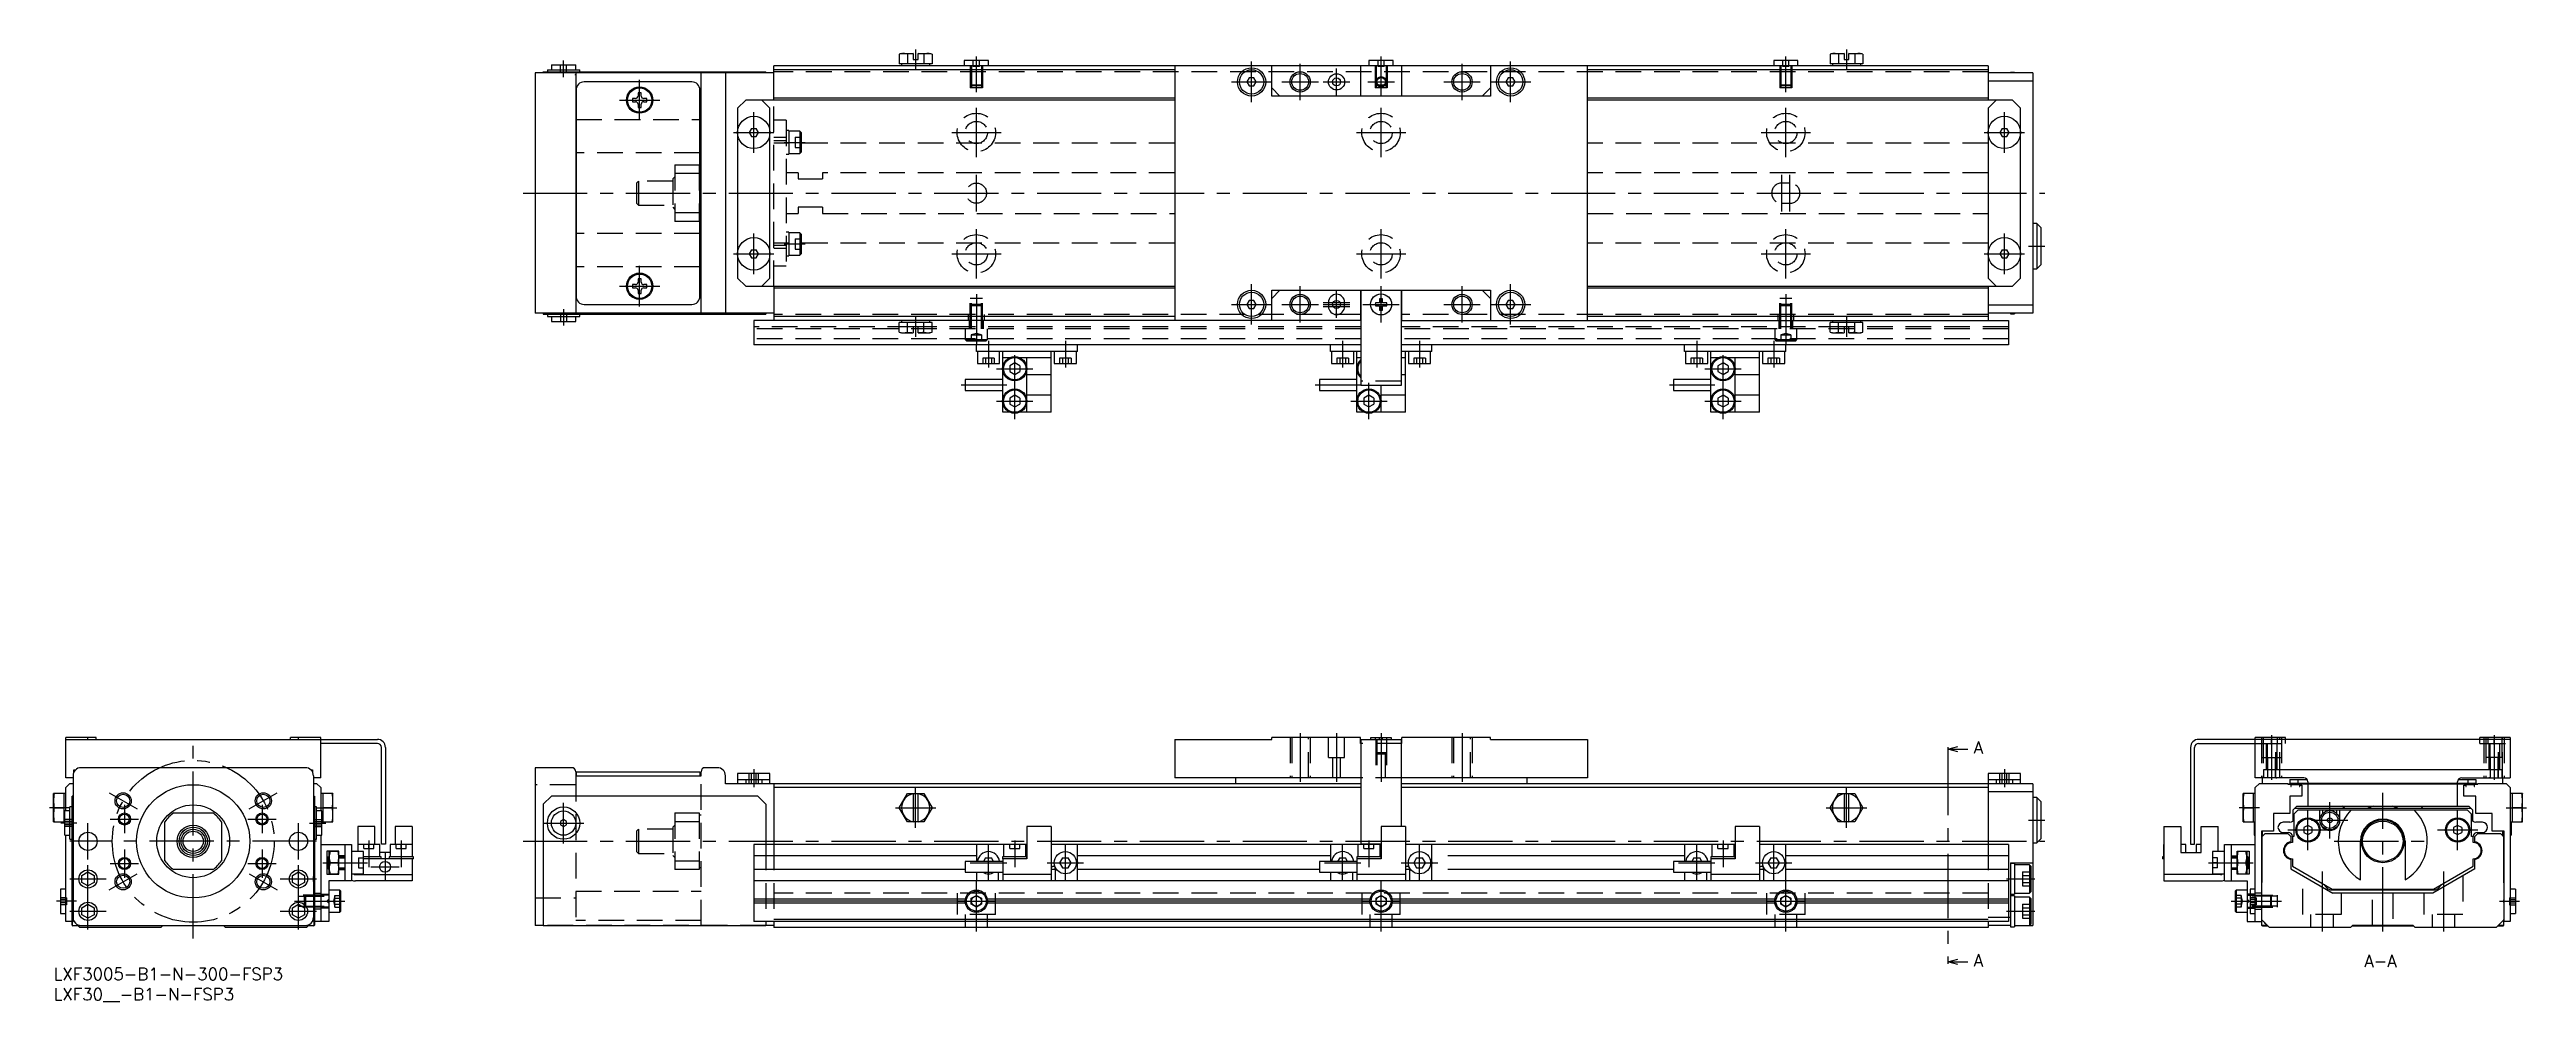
# Model space of a CAD drawing. Extents: x -1 to 611, y -8 to 227.
import ezdxf

# ---------------------------------------------------------------- set-up
doc = ezdxf.new("R2010")
doc.units = 0
doc.header["$LTSCALE"] = 0.5
doc.linetypes.add('CENTER', pattern=[50.8, 31.75, -6.35, 6.35, -6.35])
doc.linetypes.add('DASHED', pattern=[19.05, 12.7, -6.35])
for name, color, linetype in [('MSM_CENTER', 1, 'CENTER'), ('MSM_CONTINUOUS', 7, 'CONTINUOUS'), ('MSM_DASHED', 4, 'DASHED'), ('MSM_NARROW', 5, 'CONTINUOUS'), ('MSM_PART_NUMBER', 7, 'CONTINUOUS')]:
    doc.layers.add(name, color=color, linetype=linetype)
doc.styles.get("Standard").update_dxf_attribs({"font": 'txt.shx', "height": 1, "bigfont": 'bigfont.shx'})

msp = doc.modelspace()

# ---------------------------------------------------------------- texts
at = {"layer": 'MSM_PART_NUMBER'}
for s, p in [('A', (474.42, 52.97)), ('A', (474.42, 0.37)), ('A-A', (570.95, 0.22))]:
    msp.add_text(s, height=3, dxfattribs=at).set_placement(p)

# ---------------------------------------------------------------- blocks, each defined once
blk = doc.blocks.new('*U128')
at = {"layer": 'MSM_PART_NUMBER'}
blk.add_text('LXF3005-B1-N-300-FSP3', height=3, dxfattribs=at).set_placement((0, -3))
blk = doc.blocks.new('*U129')
at = {"layer": 'MSM_PART_NUMBER'}
blk.add_text('LXF30__-B1-N-FSP3', height=3, dxfattribs=at).set_placement((0, -8))

# ---------------------------------------------------------------- linework, layer by layer
at = {"layer": 'MSM_CENTER'}
for p, q in [((213, 227), (213, 222)), ((443, 227), (443, 222)), ((126, 220.2), (126, 224.25)), ((228, 216.5), (228, 225.31)), ((296, 214), (296, 224)), ((308, 214.5), (308, 223.5)), ((317, 215.7), (317, 222.3)), ((328, 215.7), (328, 225.31)), ((348, 214.5), (348, 223.5)), ((360, 214), (360, 224)), ((428, 216.5), (428, 225.31)), ((139.8, 214.5), (149.8, 214.5)), ((144.8, 209.5), (144.8, 219.5)), ((291, 219), (301, 219)), ((303.5, 219), (312.5, 219)), ((313.7, 219), (320.3, 219)), ((324.7, 219), (331.3, 219)), ((343.5, 219), (352.5, 219)), ((355, 219), (365, 219)), ((173, 201.5), (173, 211.5)), ((228, 200.41), (228, 212.59)), ((328, 200.41), (328, 212.59)), ((428, 200.41), (428, 212.59)), ((482, 201.5), (482, 211.5)), ((168, 206.5), (178, 206.5)), ((180.5, 204.06), (185.7, 204.06)), ((221.91, 206.5), (234.09, 206.5)), ((321.91, 206.5), (334.09, 206.5)), ((421.91, 206.5), (434.09, 206.5)), ((477, 206.5), (487, 206.5)), ((228, 187), (228, 196)), ((427, 187), (427, 196)), ((429, 187), (429, 196)), ((116, 191.5), (492, 191.5)), ((173, 171.5), (173, 181.5)), ((180.5, 178.94), (185.7, 178.94)), ((228, 170.41), (228, 182.59)), ((328, 170.41), (328, 182.59)), ((428, 170.41), (428, 182.59)), ((482, 171.5), (482, 181.5)), ((488, 178.4), (492, 178.4)), ((144.8, 163.5), (144.8, 173.5)), ((168, 176.5), (178, 176.5)), ((221.91, 176.5), (234.09, 176.5)), ((321.91, 176.5), (334.09, 176.5)), ((421.91, 176.5), (434.09, 176.5)), ((477, 176.5), (487, 176.5)), ((139.8, 168.5), (149.8, 168.5)), ((228, 166.5), (228, 154)), ((296, 159), (296, 169)), ((308, 159.5), (308, 168.5)), ((317, 160.7), (317, 167.3)), ((328, 159.5), (328, 168.5)), ((348, 159.5), (348, 168.5)), ((360, 159), (360, 169)), ((428, 166.5), (428, 154)), ((126, 162.8), (126, 158.75)), ((213, 161), (213, 156.01)), ((291, 164), (301, 164)), ((303.5, 164), (312.5, 164)), ((313.7, 164.5), (320.3, 164.5)), ((313.7, 164), (320.3, 164)), ((313.7, 163.5), (320.3, 163.5)), ((323.5, 164), (332.5, 164)), ((343.5, 164), (352.5, 164)), ((355, 164), (365, 164)), ((443, 161), (443, 156.01)), ((231, 155), (231, 148.4)), ((250, 155), (250, 148.4)), ((318.5, 155), (318.5, 148.4)), ((337.5, 155), (337.5, 148.4)), ((406, 155), (406, 148.4)), ((425, 155), (425, 148.4)), ((232.99, 148.1), (241.99, 148.1)), ((237.49, 135.6), (237.49, 152.6)), ((407.99, 148.1), (416.99, 148.1)), ((412.49, 135.6), (412.49, 152.6)), ((224.25, 144.1), (235.5, 144.1)), ((311.75, 144.1), (323, 144.1)), ((324.99, 135.6), (324.99, 144.6)), ((399.25, 144.1), (410.5, 144.1)), ((232.99, 140.1), (241.99, 140.1)), ((320.49, 140.1), (329.49, 140.1)), ((407.99, 140.1), (416.99, 140.1)), ((34.5, 7.3), (34.5, 55.3)), ((308, 58), (308, 46)), ((317, 58), (317, 46)), ((328, 58), (328, 46)), ((348, 58), (348, 46)), ((548, 57.5), (548, 46.5)), ((603, 57.5), (603, 46.5)), ((173, 49.1), (173, 44.7)), ((468, 53.6), (468, 2)), ((482, 49.1), (482, 44.7)), ((13.72, 43.3), (20.64, 39.3)), ((48.36, 39.3), (55.28, 43.3)), ((213, 34.6), (213, 44.6)), ((443, 34.6), (443, 44.6)), ((575.5, 9), (575.5, 43.3)), ((4, 39.6), (-1, 39.6)), ((14, 36.8), (21, 36.8)), ((17.5, 40.3), (17.5, 33.3)), ((48, 36.8), (55, 36.8)), ((51.5, 40.3), (51.5, 33.3)), ((65, 39.6), (70, 39.6)), ((126, 30.8), (126, 40.8)), ((208, 39.6), (218, 39.6)), ((438, 39.6), (448, 39.6)), ((545, 39.6), (540, 39.6)), ((557, 29.1), (557, 39.1)), ((562.4, 32), (562.4, 41)), ((594, 29.1), (594, 39.1)), ((606, 39.6), (611, 39.6)), ((5.75, 35.8), (1.75, 35.8)), ((65, 31.3), (4, 31.3)), ((8.5, 26.8), (8.5, 35.8)), ((60.5, 26.8), (60.5, 35.8)), ((63.25, 35.8), (67.25, 35.8)), ((77.9, 31.5), (77.9, 24.9)), ((85.9, 31.5), (85.9, 24.9)), ((116, 31.3), (492, 31.3)), ((121, 35.8), (131, 35.8)), ((237.49, 31.5), (237.49, 24.9)), ((324.99, 31.5), (324.99, 24.9)), ((412.49, 31.5), (412.49, 24.9)), ((488, 36.5), (492, 36.5)), ((552, 34.1), (562, 34.1)), ((557.9, 36.5), (566.9, 36.5)), ((563.5, 31.3), (587.5, 31.3)), ((589, 34.1), (599, 34.1)), ((8.5, 9.5), (8.5, 26.5)), ((14, 25.8), (21, 25.8)), ((17.5, 29.3), (17.5, 22.3)), ((48, 25.8), (55, 25.8)), ((51.5, 29.3), (51.5, 22.3)), ((60.5, 9.5), (60.5, 26.5)), ((66.5, 26), (77.6, 26)), ((78.4, 25), (85.4, 25)), ((81.9, 28.5), (81.9, 21.5)), ((226.5, 26), (235.5, 26)), ((231, 21.5), (231, 30.5)), ((245.5, 26), (254.5, 26)), ((250, 21.5), (250, 30.5)), ((314, 26), (323, 26)), ((318.5, 21.5), (318.5, 30.5)), ((333, 26), (342, 26)), ((337.5, 21.5), (337.5, 30.5)), ((401.5, 26), (410.5, 26)), ((406, 21.5), (406, 30.5)), ((420.5, 26), (429.5, 26)), ((425, 21.5), (425, 30.5)), ((532.4, 26), (543.5, 26)), ((4, 22), (13, 22)), ((13.72, 19.3), (20.64, 23.3)), ((48.36, 23.3), (55.28, 19.3)), ((56, 22), (65, 22)), ((228, 9), (228, 21.5)), ((328, 9), (328, 21.5)), ((428, 9), (428, 21.5)), ((482.5, 22), (489.5, 22)), ((560.5, 23.86), (560.5, 9)), ((590.5, 23.86), (590.5, 9)), ((5.7, 16.5), (0.7, 16.5)), ((4, 14), (13, 14)), ((56, 14), (65, 14)), ((59.5, 16.5), (72, 16.5)), ((223.5, 16.5), (232.5, 16.5)), ((323.5, 16.5), (332.5, 16.5)), ((423.5, 16.5), (432.5, 16.5)), ((482.5, 14), (489.5, 14)), ((538, 16.5), (550.5, 16.5)), ((604.3, 16.5), (609.3, 16.5))]:
    msp.add_line(p, q, dxfattribs=at)
msp.add_circle((34.5, 31.3), 20, dxfattribs=at)
at = {"layer": 'MSM_CONTINUOUS'}
for p, q in [((178, 221.2), (119, 221.2)), ((119, 221.2), (119, 161.8)), ((121, 221.2), (121, 221.45)), ((121, 221.45), (176, 221.45)), ((121, 221.35), (176, 221.35)), ((122, 221.95), (130, 221.95)), ((122, 221.95), (122, 221.45)), ((123, 223.25), (129, 223.25)), ((123, 223.25), (123, 221.95)), ((123, 221.35), (123, 221.45)), ((124.4, 221.35), (124.4, 221.2)), ((127.6, 221.2), (127.6, 221.35)), ((129, 221.95), (129, 223.25)), ((129, 221.2), (129, 161.8)), ((130, 221.45), (130, 221.95)), ((160, 161.8), (160, 221.2)), ((166, 221.25), (166, 161.75)), ((174, 221.35), (174, 221.45)), ((176, 221.2), (176, 221.45)), ((478, 223), (178, 223)), ((178, 214.5), (178, 223)), ((277, 222), (178, 222)), ((209.5, 226), (208.96, 225.85)), ((208.96, 225.85), (208.96, 223.5)), ((217.04, 223.5), (208.96, 223.5)), ((209.5, 226), (212.4, 226)), ((209.5, 223.5), (209.5, 223)), ((210.98, 225.85), (210.98, 223.5)), ((212.4, 226), (212.4, 224.5)), ((212.4, 224.5), (213.6, 224.5)), ((213.6, 224.5), (213.6, 226)), ((213.6, 226), (216.5, 226)), ((215.02, 225.85), (215.02, 223.5)), ((217.04, 225.85), (216.5, 226)), ((216.5, 223), (216.5, 223.5)), ((217.04, 225.85), (217.04, 223.5)), ((225, 224.3), (225, 223)), ((231, 224.3), (225, 224.3)), ((231, 223), (231, 224.3)), ((277, 223), (277, 160)), ((301, 215.5), (301, 223)), ((322.9, 223), (322.9, 215.5)), ((325, 224.3), (325, 223)), ((331, 224.3), (325, 224.3)), ((331, 223), (331, 224.3)), ((333.1, 215.5), (333.1, 223)), ((355, 223), (355, 215.5)), ((379, 160), (379, 223)), ((478, 222), (379, 222)), ((425, 224.3), (425, 223)), ((431, 224.3), (425, 224.3)), ((431, 223), (431, 224.3)), ((439.5, 226), (438.96, 225.85)), ((438.96, 225.85), (438.96, 223.5)), ((447.04, 223.5), (438.96, 223.5)), ((439.5, 226), (442.4, 226)), ((439.5, 223.5), (439.5, 223)), ((440.98, 225.85), (440.98, 223.5)), ((442.4, 226), (442.4, 224.5)), ((442.4, 224.5), (443.6, 224.5)), ((443.6, 224.5), (443.6, 226)), ((443.6, 226), (446.5, 226)), ((445.02, 225.85), (445.02, 223.5)), ((447.04, 225.85), (446.5, 226)), ((446.5, 223), (446.5, 223.5)), ((447.04, 225.85), (447.04, 223.5)), ((478, 223), (478, 214.5)), ((489, 221.2), (478, 221.2)), ((484.5, 221.3), (483.5, 221.3)), ((483.5, 221.3), (483.5, 221.2)), ((484.5, 221.3), (484.5, 221.2)), ((489, 221.2), (489, 161.8)), ((129.1, 217), (129.1, 166)), ((157.7, 219), (131.1, 219)), ((143, 214.9), (143, 214.1)), ((143.8, 214.9), (143, 214.9)), ((144.4, 216.3), (144.4, 215.5)), ((145.2, 216.3), (144.4, 216.3)), ((145.2, 215.5), (145.2, 216.3)), ((146.6, 214.9), (145.8, 214.9)), ((146.6, 214.1), (146.6, 214.9)), ((159.7, 166), (159.7, 217)), ((171, 214.5), (169, 212.5)), ((277, 214.5), (171, 214.5)), ((177, 212.5), (175, 214.5)), ((277, 215), (178, 215)), ((295.42, 220), (294.85, 219)), ((294.85, 219), (295.42, 218)), ((296.58, 220), (295.42, 220)), ((295.42, 218), (296.58, 218)), ((297.15, 219), (296.58, 220)), ((296.58, 218), (297.15, 219)), ((303, 215.5), (301, 217.5)), ((355, 215.5), (301, 215.5)), ((355, 217.5), (353, 215.5)), ((359.42, 220), (358.85, 219)), ((358.85, 219), (359.42, 218)), ((360.58, 220), (359.42, 220)), ((359.42, 218), (360.58, 218)), ((361.15, 219), (360.58, 220)), ((360.58, 218), (361.15, 219)), ((478, 215), (379, 215)), ((484, 214.5), (379, 214.5)), ((489, 219.2), (478, 219.2)), ((480, 214.5), (478, 212.5)), ((486, 212.5), (484, 214.5)), ((129, 209.7), (129.1, 209.7)), ((129, 209.7), (129.1, 209.7)), ((143, 214.1), (143.8, 214.1)), ((144.4, 213.5), (144.4, 212.7)), ((144.4, 212.7), (145.2, 212.7)), ((145.2, 212.7), (145.2, 213.5)), ((145.8, 214.1), (146.6, 214.1)), ((159.7, 209.7), (160, 209.7)), ((159.7, 209.7), (160, 209.7)), ((169, 212.5), (169, 170.5)), ((177, 170.5), (177, 212.5)), ((478, 212.5), (478, 170.5)), ((486, 170.5), (486, 212.5)), ((172.42, 207.5), (171.85, 206.5)), ((171.85, 206.5), (172.42, 205.5)), ((172.42, 207.5), (173.58, 207.5)), ((172.42, 205.5), (173.58, 205.5)), ((174.15, 206.5), (173.58, 207.5)), ((173.58, 205.5), (174.15, 206.5)), ((481.42, 207.5), (480.85, 206.5)), ((480.85, 206.5), (481.42, 205.5)), ((481.42, 207.5), (482.58, 207.5)), ((481.42, 205.5), (482.58, 205.5)), ((483.15, 206.5), (482.58, 207.5)), ((482.58, 205.5), (483.15, 206.5)), ((129.1, 201.5), (129, 201.5)), ((160, 201.5), (159.7, 201.5)), ((160, 198), (159.7, 198)), ((159.7, 185), (160, 185)), ((490, 184), (489, 184)), ((490, 184), (490, 172.8)), ((491, 183), (490, 184)), ((129.1, 181.5), (129, 181.5)), ((160, 181.5), (159.7, 181.5)), ((172.42, 177.5), (171.85, 176.5)), ((172.42, 177.5), (173.58, 177.5)), ((174.15, 176.5), (173.58, 177.5)), ((481.42, 177.5), (480.85, 176.5)), ((481.42, 177.5), (482.58, 177.5)), ((483.15, 176.5), (482.58, 177.5)), ((491, 183), (491, 173.8)), ((129.1, 173.3), (129, 173.3)), ((129.1, 173.3), (129, 173.3)), ((160, 173.3), (159.7, 173.3)), ((160, 173.3), (159.7, 173.3)), ((171.85, 176.5), (172.42, 175.5)), ((172.42, 175.5), (173.58, 175.5)), ((173.58, 175.5), (174.15, 176.5)), ((480.85, 176.5), (481.42, 175.5)), ((481.42, 175.5), (482.58, 175.5)), ((482.58, 175.5), (483.15, 176.5)), ((489, 172.8), (490, 172.8)), ((490, 172.8), (491, 173.8)), ((143, 168.9), (143, 168.1)), ((143.8, 168.9), (143, 168.9)), ((143, 168.1), (143.8, 168.1)), ((144.4, 170.3), (144.4, 169.5)), ((145.2, 170.3), (144.4, 170.3)), ((144.4, 167.5), (144.4, 166.7)), ((144.4, 166.7), (145.2, 166.7)), ((145.2, 169.5), (145.2, 170.3)), ((145.2, 166.7), (145.2, 167.5)), ((146.6, 168.9), (145.8, 168.9)), ((145.8, 168.1), (146.6, 168.1)), ((146.6, 168.1), (146.6, 168.9)), ((169, 170.5), (171, 168.5)), ((171, 168.5), (277, 168.5)), ((175, 168.5), (177, 170.5)), ((178, 168.5), (178, 160)), ((277, 168), (178, 168)), ((301, 165.5), (303, 167.5)), ((301, 167.5), (355, 167.5)), ((301, 160), (301, 167.5)), ((322.9, 167.5), (322.9, 160)), ((323, 167.4), (323, 144)), ((333, 167.4), (323, 167.4)), ((327.63, 165.4), (327.63, 164.37)), ((328.37, 164.37), (328.37, 165.4)), ((333, 167.4), (333, 144)), ((333.1, 160), (333.1, 167.5)), ((353, 167.5), (355, 165.5)), ((355, 167.5), (355, 160)), ((379, 168.5), (484, 168.5)), ((478, 168), (379, 168)), ((478, 170.5), (480, 168.5)), ((478, 168.5), (478, 160)), ((484, 168.5), (486, 170.5)), ((178, 161.8), (119, 161.8)), ((121, 161.8), (121, 161.55)), ((121, 161.65), (176, 161.65)), ((121, 161.55), (176, 161.55)), ((122, 161.55), (122, 161.05)), ((122, 161.05), (130, 161.05)), ((123, 161.65), (123, 161.55)), ((123, 161.05), (123, 159.75)), ((123, 159.75), (129, 159.75)), ((124.4, 161.8), (124.4, 161.65)), ((127.6, 161.65), (127.6, 161.8)), ((129, 159.75), (129, 161.05)), ((130, 161.05), (130, 161.55)), ((131.1, 164), (157.7, 164)), ((173, 160), (173, 154)), ((323, 160), (173, 160)), ((174, 161.65), (174, 161.55)), ((176, 161.8), (176, 161.55)), ((277, 161), (178, 161)), ((217.04, 159.5), (208.96, 159.5)), ((208.96, 157.15), (208.96, 159.5)), ((209.5, 160), (209.5, 159.5)), ((210.98, 157.15), (210.98, 159.5)), ((215.02, 157.15), (215.02, 159.5)), ((216.5, 159.5), (216.5, 160)), ((217.04, 157.15), (217.04, 159.5)), ((295.42, 165), (294.85, 164)), ((294.85, 164), (295.42, 163)), ((296.58, 165), (295.42, 165)), ((295.42, 163), (296.58, 163)), ((297.15, 164), (296.58, 165)), ((296.58, 163), (297.15, 164)), ((315, 164.5), (315, 163.5)), ((319, 163.5), (319, 164.5)), ((327.63, 164.37), (326.6, 164.37)), ((326.6, 163.63), (327.63, 163.63)), ((327.63, 163.63), (327.63, 162.6)), ((329.4, 164.37), (328.37, 164.37)), ((328.37, 162.6), (328.37, 163.63)), ((328.37, 163.63), (329.4, 163.63)), ((333, 160), (483, 160)), ((359.42, 165), (358.85, 164)), ((358.85, 164), (359.42, 163)), ((360.58, 165), (359.42, 165)), ((359.42, 163), (360.58, 163)), ((361.15, 164), (360.58, 165)), ((360.58, 163), (361.15, 164)), ((478, 161), (379, 161)), ((447.04, 159.5), (438.96, 159.5)), ((438.96, 157.15), (438.96, 159.5)), ((439.5, 160), (439.5, 159.5)), ((440.98, 157.15), (440.98, 159.5)), ((445.02, 157.15), (445.02, 159.5)), ((446.5, 159.5), (446.5, 160)), ((447.04, 157.15), (447.04, 159.5)), ((489, 163.8), (478, 163.8)), ((489, 161.8), (478, 161.8)), ((483, 160), (483, 154)), ((483.5, 161.8), (483.5, 161.7)), ((483.5, 161.7), (484.5, 161.7)), ((484.5, 161.8), (484.5, 161.7)), ((323, 154), (173, 154)), ((208.96, 157.15), (209.5, 157)), ((209.5, 157), (212.4, 157)), ((212.4, 158.5), (212.4, 157)), ((213.6, 158.5), (212.4, 158.5)), ((213.6, 157), (213.6, 158.5)), ((213.6, 157), (216.5, 157)), ((216.5, 157), (217.04, 157.15)), ((228, 152.4), (228, 154)), ((253, 152.4), (253, 154)), ((315.5, 152.4), (315.5, 154)), ((483, 154), (333, 154)), ((340.5, 152.4), (340.5, 154)), ((403, 152.4), (403, 154)), ((428, 152.4), (428, 154)), ((438.96, 157.15), (439.5, 157)), ((439.5, 157), (442.4, 157)), ((442.4, 158.5), (442.4, 157)), ((443.6, 158.5), (442.4, 158.5)), ((443.6, 157), (443.6, 158.5)), ((443.6, 157), (446.5, 157)), ((446.5, 157), (447.04, 157.15)), ((253, 152.4), (228, 152.4)), ((228.25, 152.4), (228.25, 149.4)), ((228.25, 149.4), (233.75, 149.4)), ((233.75, 149.4), (233.75, 152.4)), ((234.5, 148.34), (234.5, 152.4)), ((236.18, 150.8), (234.5, 150.8)), ((234.5, 140.34), (234.5, 147.86)), ((237.49, 149.54), (236.24, 148.82)), ((236.24, 148.82), (236.24, 147.38)), ((236.24, 147.38), (237.49, 146.66)), ((238.74, 148.82), (237.49, 149.54)), ((237.49, 146.66), (238.74, 147.38)), ((238.74, 148.82), (238.74, 147.38)), ((246.5, 150.8), (238.8, 150.8)), ((240.5, 137.4), (240.5, 150.8)), ((246.5, 137.4), (246.5, 152.4)), ((247.25, 152.4), (247.25, 149.4)), ((247.25, 149.4), (252.75, 149.4)), ((252.75, 149.4), (252.75, 152.4)), ((323, 152.4), (315.5, 152.4)), ((315.75, 152.4), (315.75, 149.4)), ((315.75, 149.4), (321.25, 149.4)), ((321.25, 149.4), (321.25, 152.4)), ((322, 148.34), (322, 152.4)), ((323, 150.8), (322, 150.8)), ((322, 140.34), (322, 147.86)), ((340.5, 152.4), (333, 152.4)), ((334, 150.8), (333, 150.8)), ((334, 137.4), (334, 152.4)), ((334.75, 152.4), (334.75, 149.4)), ((334.75, 149.4), (340.25, 149.4)), ((340.25, 149.4), (340.25, 152.4)), ((428, 152.4), (403, 152.4)), ((403.25, 152.4), (403.25, 149.4)), ((403.25, 149.4), (408.75, 149.4)), ((408.75, 149.4), (408.75, 152.4)), ((409.5, 148.34), (409.5, 152.4)), ((411.18, 150.8), (409.5, 150.8)), ((409.5, 140.34), (409.5, 147.86)), ((412.49, 149.54), (411.24, 148.82)), ((411.24, 148.82), (411.24, 147.38)), ((411.24, 147.38), (412.49, 146.66)), ((413.74, 148.82), (412.49, 149.54)), ((412.49, 146.66), (413.74, 147.38)), ((413.74, 148.82), (413.74, 147.38)), ((421.5, 150.8), (413.8, 150.8)), ((415.5, 137.4), (415.5, 150.8)), ((421.5, 137.4), (421.5, 152.4)), ((422.25, 152.4), (422.25, 149.4)), ((422.25, 149.4), (427.75, 149.4)), ((427.75, 149.4), (427.75, 152.4)), ((225.25, 145.45), (225.25, 142.75)), ((234.5, 145.45), (225.25, 145.45)), ((225.25, 142.75), (234.5, 142.75)), ((237.49, 141.54), (236.24, 140.82)), ((236.24, 140.82), (236.24, 139.38)), ((238.74, 140.82), (237.49, 141.54)), ((238.74, 140.82), (238.74, 139.38)), ((246.5, 146.6), (240.5, 146.6)), ((246.5, 141.6), (240.5, 141.6)), ((312.75, 145.45), (312.75, 142.75)), ((322, 145.45), (312.75, 145.45)), ((312.75, 142.75), (322, 142.75)), ((333, 144), (323, 144)), ((324.99, 141.54), (323.74, 140.82)), ((323.74, 140.82), (323.74, 139.38)), ((326.24, 140.82), (324.99, 141.54)), ((326.24, 140.82), (326.24, 139.38)), ((328, 137.4), (328, 144)), ((334, 141.6), (328, 141.6)), ((334, 146.6), (333, 146.6)), ((400.25, 145.45), (400.25, 142.75)), ((409.5, 145.45), (400.25, 145.45)), ((400.25, 142.75), (409.5, 142.75)), ((412.49, 141.54), (411.24, 140.82)), ((411.24, 140.82), (411.24, 139.38)), ((413.74, 140.82), (412.49, 141.54)), ((413.74, 140.82), (413.74, 139.38)), ((421.5, 146.6), (415.5, 146.6)), ((421.5, 141.6), (415.5, 141.6)), ((234.5, 137.4), (234.5, 139.86)), ((236.18, 137.4), (234.5, 137.4)), ((236.24, 139.38), (237.49, 138.66)), ((237.49, 138.66), (238.74, 139.38)), ((246.5, 137.4), (238.8, 137.4)), ((322, 137.4), (322, 139.86)), ((323.68, 137.4), (322, 137.4)), ((323.74, 139.38), (324.99, 138.66)), ((324.99, 138.66), (326.24, 139.38)), ((334, 137.4), (326.3, 137.4)), ((409.5, 137.4), (409.5, 139.86)), ((411.18, 137.4), (409.5, 137.4)), ((411.24, 139.38), (412.49, 138.66)), ((412.49, 138.66), (413.74, 139.38)), ((421.5, 137.4), (413.8, 137.4)), ((3, 47), (3, 57)), ((10.5, 57), (3, 57)), ((3, 56.5), (80, 56.5)), ((8.5, 56.5), (8.5, 57)), ((10.5, 56.5), (10.5, 57)), ((66, 57), (58.5, 57)), ((58.5, 56.5), (58.5, 57)), ((60.5, 56.5), (60.5, 57)), ((66, 47), (66, 57)), ((80, 55.5), (66, 55.5)), ((277, 56.5), (277, 47)), ((277, 56.5), (301, 56.5)), ((301, 56.5), (301, 57)), ((322.9, 57), (301, 57)), ((322.9, 55.5), (322.9, 57)), ((322.9, 56.5), (333.1, 56.5)), ((322.9, 55.5), (323, 55.5)), ((323, 56.5), (323, 30.6)), ((325.4, 56.9), (325.4, 56.5)), ((330.6, 56.9), (325.4, 56.9)), ((330.6, 56.5), (330.6, 56.9)), ((333, 56.5), (333, 35)), ((333, 55.5), (333.1, 55.5)), ((355, 57), (333.1, 57)), ((333.1, 55.5), (333.1, 57)), ((355, 56.5), (355, 57)), ((355, 56.5), (379, 56.5)), ((379, 56.5), (379, 47)), ((607, 56.5), (530, 56.5)), ((530, 55.5), (544, 55.5)), ((551.5, 57), (544, 57)), ((544, 47), (544, 57)), ((549.5, 56.5), (549.5, 57)), ((551.5, 56.5), (551.5, 57)), ((607, 57), (599.5, 57)), ((599.5, 56.5), (599.5, 57)), ((601.5, 56.5), (601.5, 57)), ((607, 57), (607, 47)), ((5, 49), (5.48, 49)), ((5, 48.37), (5, 49)), ((62.2, 49.5), (6.8, 49.5)), ((63.52, 49), (64, 49)), ((64, 49), (64, 48.37)), ((81, 30.6), (81, 54.5)), ((82, 54.5), (82, 30.6)), ((128, 49.5), (119, 49.5)), ((119, 49.5), (119, 10.5)), ((164, 49.5), (161, 49.5)), ((468, 54.1), (470.5, 54.77)), ((468, 54.6), (468, 53.6)), ((468, 54.1), (473, 54.1)), ((470.5, 53.43), (468, 54.1)), ((528, 54.5), (528, 30.6)), ((529, 30.6), (529, 54.5)), ((605, 49), (546, 49)), ((546, 49), (546, 47)), ((605, 47), (605, 49)), ((0, 43.05), (0.01, 43.1)), ((0, 36.15), (0, 43.05)), ((3, 43.1), (0.01, 43.1)), ((2.5, 43.1), (2.5, 36.1)), ((4.8, 47), (3, 47)), ((3, 44.6), (4, 45.6)), ((3, 38.8), (3, 44.6)), ((4, 45.6), (4.8, 45.6)), ((4.8, 47.5), (4.8, 12.5)), ((64.2, 47.5), (64.2, 12.5)), ((66, 47), (64.2, 47)), ((64.2, 45.6), (65, 45.6)), ((65, 45.6), (66, 44.6)), ((66, 44.6), (66, 38.8)), ((68.99, 43.1), (66, 43.1)), ((66.5, 43.1), (66.5, 36.1)), ((68.99, 43.1), (69, 43.05)), ((69, 36.15), (69, 43.05)), ((129, 48.5), (129, 47.5)), ((129, 47.5), (160, 47.5)), ((129.1, 48.5), (129.1, 47.5)), ((129.1, 48.5), (159.7, 48.5)), ((159.7, 48.5), (159.7, 47.5)), ((160, 47.5), (160, 48.5)), ((166, 45.5), (166, 47.5)), ((178, 45.5), (166, 45.5)), ((169, 48.1), (169, 45.5)), ((177, 48.1), (169, 48.1)), ((169, 46.6), (177, 46.6)), ((169, 45.6), (323, 45.6)), ((171, 46.6), (171, 45.5)), ((175, 46.6), (175, 45.6)), ((177, 45.6), (177, 48.1)), ((178, 45.6), (178, 30.5)), ((323, 44.6), (178, 44.6)), ((208.96, 39.6), (210.98, 43.1)), ((210.98, 43.1), (215.02, 43.1)), ((212.4, 43.1), (212.4, 36.1)), ((213.6, 36.1), (213.6, 43.1)), ((215.02, 43.1), (217.04, 39.6)), ((323, 47), (277, 47)), ((292, 47), (292, 45.6)), ((379, 47), (333, 47)), ((333, 45.6), (486, 45.6)), ((478, 44.6), (333, 44.6)), ((364, 47), (364, 45.6)), ((438.96, 39.6), (440.98, 43.1)), ((440.98, 43.1), (445.02, 43.1)), ((442.4, 43.1), (442.4, 36.1)), ((443.6, 36.1), (443.6, 43.1)), ((445.02, 43.1), (447.04, 39.6)), ((486, 48.1), (478, 48.1)), ((478, 48.1), (478, 30.5)), ((478, 46.6), (486, 46.6)), ((489, 45.5), (478, 45.5)), ((489, 43.5), (478, 43.5)), ((480, 46.6), (480, 45.6)), ((484, 46.6), (484, 45.5)), ((486, 45.5), (486, 48.1)), ((489, 45.5), (489, 10.5)), ((541, 43.05), (541.01, 43.1)), ((541, 36.15), (541, 43.05)), ((544, 43.1), (541.01, 43.1)), ((543.5, 43.1), (543.5, 36.1)), ((556, 47), (544, 47)), ((544, 44.6), (545, 45.6)), ((544, 11.5), (544, 44.6)), ((545, 45.6), (552, 45.6)), ((545.8, 45.6), (545.8, 47)), ((552, 45.6), (552, 45.4)), ((552, 45.5), (599, 45.5)), ((552, 45.4), (552.8, 45.4)), ((552.5, 46.6), (556.8, 46.6)), ((552.5, 46.6), (552.5, 45.5)), ((598.5, 45.6), (552.5, 45.6)), ((552.8, 45.4), (552.8, 44.85)), ((552.8, 44.85), (552.9, 44.85)), ((552.9, 44.85), (552.9, 45.35)), ((552.9, 45.35), (554.9, 45.35)), ((554.5, 46.6), (554.5, 45.6)), ((554.9, 45.35), (554.9, 44.85)), ((554.9, 44.85), (555, 44.85)), ((555, 45.2), (555.5, 45.2)), ((555, 44.85), (555, 45.2)), ((555.5, 45.2), (555.5, 42.5)), ((556.5, 46.87), (556.5, 46.6)), ((557, 46), (557, 45.6)), ((557, 45.5), (557, 40)), ((594, 45.6), (594, 46)), ((594, 40), (594, 45.5)), ((594.2, 46.6), (598.5, 46.6)), ((594.5, 46.6), (594.5, 46.87)), ((595, 47), (607, 47)), ((595.5, 45.2), (596, 45.2)), ((595.5, 42.5), (595.5, 45.2)), ((596, 45.2), (596, 44.85)), ((596, 44.85), (596.1, 44.85)), ((596.1, 45.35), (598.1, 45.35)), ((596.1, 44.85), (596.1, 45.35)), ((596.5, 46.6), (596.5, 45.6)), ((598.1, 45.35), (598.1, 44.85)), ((598.1, 44.85), (598.2, 44.85)), ((598.2, 45.4), (599, 45.4)), ((598.2, 44.85), (598.2, 45.4)), ((598.5, 46.6), (598.5, 45.5)), ((599, 45.6), (606, 45.6)), ((599, 45.4), (599, 45.6)), ((605.2, 45.6), (605.2, 47)), ((606, 45.6), (607, 44.6)), ((607, 44.6), (607, 11.5)), ((609.99, 43.1), (607, 43.1)), ((607.5, 43.1), (607.5, 36.1)), ((609.99, 43.1), (610, 43.05)), ((610, 36.15), (610, 43.05)), ((0.15, 39.6), (2.5, 39.6)), ((4.05, 38.8), (2.75, 38.8)), ((2.75, 32.8), (2.75, 38.8)), ((4.55, 39.8), (4.05, 39.8)), ((4.05, 31.8), (4.05, 39.8)), ((4.55, 10.6), (4.55, 42.45)), ((4.65, 42.45), (4.55, 42.45)), ((4.65, 40.45), (4.55, 40.45)), ((4.65, 10.6), (4.65, 42.45)), ((4.8, 37.4), (4.65, 37.4)), ((29.68, 38.3), (39.32, 38.3)), ((64.35, 37.4), (64.2, 37.4)), ((64.35, 10.6), (64.35, 42.45)), ((64.35, 42.45), (64.45, 42.45)), ((64.35, 40.45), (64.45, 40.45)), ((64.45, 42.45), (64.45, 10.6)), ((64.95, 39.8), (64.45, 39.8)), ((64.95, 31.8), (64.95, 39.8)), ((66.25, 38.8), (64.95, 38.8)), ((66.25, 32.8), (66.25, 38.8)), ((68.85, 39.6), (66.5, 39.6)), ((121, 40.45), (123, 42.45)), ((121, 40.45), (121, 10.4)), ((174, 42.45), (123, 42.45)), ((174, 42.45), (176, 40.45)), ((176, 40.45), (176, 30.5)), ((210.98, 36.1), (208.96, 39.6)), ((217.04, 39.6), (215.02, 36.1)), ((440.98, 36.1), (438.96, 39.6)), ((447.04, 39.6), (445.02, 36.1)), ((490, 42.1), (489, 42.1)), ((491, 41.1), (490, 42.1)), ((490, 42.1), (490, 30.9)), ((491, 41.1), (491, 31.9)), ((541.15, 39.6), (543.5, 39.6)), ((548.5, 38.2), (548.5, 33.8)), ((552.5, 38.2), (548.5, 38.2)), ((552.5, 42.5), (552.5, 38.2)), ((555.5, 42.5), (552.5, 42.5)), ((554.25, 40), (553.25, 39)), ((553.25, 39), (553.25, 36.29)), ((554.55, 39), (553.55, 38)), ((553.55, 38), (553.55, 32.5)), ((553.75, 39.5), (597.25, 39.5)), ((554.25, 40), (596.75, 40)), ((596.45, 39), (554.55, 39)), ((559.9, 39), (559.9, 36.5)), ((560.7, 38.19), (560.7, 39)), ((564.1, 39), (564.1, 38.19)), ((564.9, 36.5), (564.9, 39)), ((566, 39.5), (565.5, 40)), ((585.5, 40), (585, 39.5)), ((598.5, 42.5), (595.5, 42.5)), ((597.45, 38), (596.45, 39)), ((597.75, 39), (596.75, 40)), ((597.45, 32.5), (597.45, 38)), ((597.75, 36.29), (597.75, 39)), ((598.5, 38.2), (598.5, 42.5)), ((602.5, 38.2), (598.5, 38.2)), ((602.5, 33.8), (602.5, 38.2)), ((609.85, 39.6), (607.5, 39.6)), ((0.01, 36.1), (0, 36.15)), ((0.01, 36.1), (2.75, 36.1)), ((2.75, 32.8), (4.05, 32.8)), ((3, 11.5), (3, 32.8)), ((4.05, 31.8), (4.55, 31.8)), ((4.5, 31.8), (4.5, 11.5)), ((4.65, 34.2), (4.8, 34.2)), ((4.8, 33.8), (4.65, 33.8)), ((4.7, 32.5), (4.8, 32.6)), ((4.7, 21.2), (4.7, 32.5)), ((27.5, 26.48), (27.5, 36.12)), ((41.5, 36.12), (41.5, 26.48)), ((64.2, 34.2), (64.35, 34.2)), ((64.35, 33.8), (64.2, 33.8)), ((64.2, 32.6), (64.3, 32.5)), ((64.3, 32.5), (64.3, 21.2)), ((64.45, 31.8), (64.95, 31.8)), ((64.5, 11.5), (64.5, 31.8)), ((64.95, 32.8), (66.25, 32.8)), ((66, 32.8), (66, 11.5)), ((66.25, 36.1), (68.99, 36.1)), ((69, 36.15), (68.99, 36.1)), ((75.2, 35), (75.2, 30.5)), ((79.4, 35), (75.2, 35)), ((79.4, 30.5), (79.4, 35)), ((82, 30.6), (81, 30.6)), ((88.6, 35), (84.4, 35)), ((84.4, 35), (84.4, 30.5)), ((88.6, 35), (88.6, 30.5)), ((126, 36.67), (125.25, 36.23)), ((125.25, 36.23), (125.25, 35.37)), ((125.25, 35.37), (126, 34.93)), ((126.75, 36.23), (126, 36.67)), ((126, 34.93), (126.75, 35.37)), ((126.75, 35.37), (126.75, 36.23)), ((215.02, 36.1), (210.98, 36.1)), ((240.5, 35), (240.5, 27)), ((246.5, 35), (240.5, 35)), ((246.5, 35), (246.5, 21.5)), ((328, 30.6), (323, 30.6)), ((328, 35), (328, 27)), ((334, 35), (328, 35)), ((334, 35), (334, 21.5)), ((421.5, 35), (415.5, 35)), ((415.5, 35), (415.5, 27)), ((421.5, 35), (421.5, 21.5)), ((445.02, 36.1), (440.98, 36.1)), ((489, 30.9), (490, 30.9)), ((490, 30.9), (491, 31.9)), ((521.4, 35), (525.6, 35)), ((521.4, 35), (521.4, 21.5)), ((525.6, 35), (525.6, 28.5)), ((528, 30.6), (529, 30.6)), ((530.6, 35), (534.8, 35)), ((530.6, 28.5), (530.6, 35)), ((534.8, 28.75), (534.8, 35)), ((541.01, 36.1), (541, 36.15)), ((541.01, 36.1), (544, 36.1)), ((543.75, 36.1), (543.75, 32.8)), ((543.75, 32.8), (544, 32.8)), ((545.5, 33.8), (545.5, 11.5)), ((548.5, 33.8), (545.5, 33.8)), ((545.5, 31.8), (545.55, 31.8)), ((545.55, 33.8), (545.55, 21.05)), ((545.65, 21.15), (545.65, 33.8)), ((545.7, 32.5), (546.4, 33.2)), ((545.7, 21.2), (545.7, 32.5)), ((545.8, 32.6), (545.8, 33.8)), ((546.4, 33.2), (552.05, 33.2)), ((552.55, 36), (550.85, 36)), ((550.85, 33.5), (552.16, 33.5)), ((552.05, 33.2), (552.75, 32.5)), ((552.75, 32.5), (552.75, 31.16)), ((553.55, 32.5), (553.16, 32.5)), ((553.16, 32.5), (553.16, 31)), ((557, 35.25), (556, 34.68)), ((556, 34.68), (556, 33.52)), ((556, 33.52), (557, 32.95)), ((558, 34.68), (557, 35.25)), ((557, 32.95), (558, 33.52)), ((558, 34.68), (558, 33.52)), ((570, 21.77), (570, 31.3)), ((581, 31.3), (581, 21.77)), ((594, 35.25), (593, 34.68)), ((593, 34.68), (593, 33.52)), ((593, 33.52), (594, 32.95)), ((595, 34.68), (594, 35.25)), ((594, 32.95), (595, 33.52)), ((595, 34.68), (595, 33.52)), ((597.84, 32.5), (597.45, 32.5)), ((597.84, 31), (597.84, 32.5)), ((598.25, 32.5), (598.95, 33.2)), ((598.25, 31.16), (598.25, 32.5)), ((600.15, 36), (598.45, 36)), ((598.84, 33.5), (600.15, 33.5)), ((598.95, 33.2), (604.6, 33.2)), ((605.5, 33.8), (602.5, 33.8)), ((604.6, 33.2), (605.3, 32.5)), ((605.2, 32.6), (605.2, 33.8)), ((605.3, 32.5), (605.3, 21.2)), ((605.35, 33.8), (605.35, 21.15)), ((605.45, 21.05), (605.45, 33.8)), ((605.45, 31.8), (605.5, 31.8)), ((605.5, 11.5), (605.5, 33.8)), ((607, 36.1), (609.99, 36.1)), ((607, 32.8), (607.25, 32.8)), ((607.25, 36.1), (607.25, 32.8)), ((610, 36.15), (609.99, 36.1)), ((66, 30.5), (73.6, 30.5)), ((67.5, 28.85), (67.5, 23.15)), ((70.5, 28.85), (67.5, 28.85)), ((67.6, 27.23), (67.87, 27.5)), ((67.6, 24.77), (67.6, 27.23)), ((67.87, 24.5), (67.6, 24.77)), ((67.87, 27.5), (67.87, 24.5)), ((67.87, 27.5), (68.1, 27.5)), ((67.87, 24.5), (68.1, 24.5)), ((68.1, 23.25), (68.1, 28.75)), ((70.5, 28.75), (68.1, 28.75)), ((70.25, 26), (68.35, 26)), ((70.5, 23.15), (70.5, 28.85)), ((72, 27.7), (70.5, 27.7)), ((72, 27.5), (70.5, 27.5)), ((70.5, 24.5), (72, 24.5)), ((72, 30.5), (72, 21.5)), ((73.6, 30.5), (73.6, 21.5)), ((76.6, 28.75), (73.6, 28.75)), ((75.15, 30.5), (75.15, 28.75)), ((80.65, 30.5), (75.15, 30.5)), ((76.6, 23.25), (76.6, 28.75)), ((80.9, 27.5), (76.6, 27.5)), ((88.9, 27), (76.6, 27)), ((80.65, 27.5), (80.65, 30.5)), ((83.15, 28.5), (80.65, 28.5)), ((80.9, 27), (80.9, 27.5)), ((82.9, 27.5), (82.9, 27)), ((88.9, 27.5), (82.9, 27.5)), ((83.15, 30.5), (83.15, 27.5)), ((88.65, 30.5), (83.15, 30.5)), ((88.6, 27), (88.6, 21.5)), ((88.65, 27.5), (88.65, 30.5)), ((88.9, 27), (88.9, 27.5)), ((173, 30.5), (173, 11.5)), ((240.5, 30.5), (173, 30.5)), ((228, 27.7), (173, 27.7)), ((234.5, 26.35), (225.25, 26.35)), ((225.25, 26.35), (225.25, 23.65)), ((228, 30.5), (228, 26.35)), ((230.28, 27.25), (229.76, 26.35)), ((230.28, 27.25), (231.72, 27.25)), ((232.24, 26.35), (231.72, 27.25)), ((234.49, 27.5), (234.49, 27)), ((240.49, 27.5), (234.49, 27.5)), ((240.5, 27), (234.49, 27)), ((234.5, 27), (234.5, 21.5)), ((234.74, 30.5), (234.74, 27.5)), ((240.24, 27.5), (240.24, 30.5)), ((240.49, 27), (240.49, 27.5)), ((328, 30.5), (246.5, 30.5)), ((247.5, 24.6), (247.5, 21.5)), ((249.28, 27.25), (248.56, 26)), ((248.56, 26), (249.28, 24.75)), ((249.28, 27.25), (250.72, 27.25)), ((249.28, 24.75), (250.72, 24.75)), ((251.44, 26), (250.72, 27.25)), ((250.72, 24.75), (251.44, 26)), ((253, 21.5), (253, 30.5)), ((315.5, 27.7), (253, 27.7)), ((253.18, 26), (253, 26.3)), ((253, 25.7), (253.18, 26)), ((322, 26.35), (312.75, 26.35)), ((312.75, 26.35), (312.75, 23.65)), ((315.5, 30.5), (315.5, 26.35)), ((317.78, 27.25), (317.26, 26.35)), ((317.78, 27.25), (319.22, 27.25)), ((319.74, 26.35), (319.22, 27.25)), ((321.99, 27.5), (321.99, 27)), ((327.99, 27.5), (321.99, 27.5)), ((328, 27), (321.99, 27)), ((322, 27), (322, 21.5)), ((322.24, 30.5), (322.24, 27.5)), ((327.74, 27.5), (327.74, 30.5)), ((327.99, 27), (327.99, 27.5)), ((415.5, 30.5), (334, 30.5)), ((335, 24.6), (335, 21.5)), ((336.78, 27.25), (336.06, 26)), ((336.06, 26), (336.78, 24.75)), ((336.78, 27.25), (338.22, 27.25)), ((336.78, 24.75), (338.22, 24.75)), ((338.94, 26), (338.22, 27.25)), ((338.22, 24.75), (338.94, 26)), ((340.5, 21.5), (340.5, 30.5)), ((340.68, 26), (340.5, 26.3)), ((340.5, 25.7), (340.68, 26)), ((403, 27.7), (344.5, 27.7)), ((409.5, 26.35), (400.25, 26.35)), ((400.25, 26.35), (400.25, 23.65)), ((403, 30.5), (403, 26.35)), ((405.28, 27.25), (404.76, 26.35)), ((405.28, 27.25), (406.72, 27.25)), ((407.24, 26.35), (406.72, 27.25)), ((409.49, 27.5), (409.49, 27)), ((415.49, 27.5), (409.49, 27.5)), ((415.5, 27), (409.49, 27)), ((409.5, 27), (409.5, 21.5)), ((409.74, 30.5), (409.74, 27.5)), ((415.24, 27.5), (415.24, 30.5)), ((415.49, 27), (415.49, 27.5)), ((483, 30.5), (421.5, 30.5)), ((422.5, 24.6), (422.5, 21.5)), ((424.28, 27.25), (423.56, 26)), ((423.56, 26), (424.28, 24.75)), ((424.28, 27.25), (425.72, 27.25)), ((424.28, 24.75), (425.72, 24.75)), ((426.44, 26), (425.72, 27.25)), ((425.72, 24.75), (426.44, 26)), ((428, 21.5), (428, 30.5)), ((483, 27.7), (428, 27.7)), ((428.18, 26), (428, 26.3)), ((428, 25.7), (428.18, 26)), ((483, 30.5), (483, 11.5)), ((483.5, 26), (489, 26)), ((483.5, 26), (483.5, 10.2)), ((484.5, 25.8), (483.5, 25.8)), ((484.5, 25.8), (484.5, 18.2)), ((488.19, 25.5), (484.5, 25.5)), ((488.5, 25.19), (488.19, 25.5)), ((488.19, 25.5), (488.19, 18.5)), ((488.5, 25.19), (488.5, 18.81)), ((521.4, 27.5), (521.1, 27.5)), ((521.1, 27.5), (521.1, 27)), ((521.4, 27), (521.1, 27)), ((521.4, 30.5), (521.35, 30.5)), ((521.35, 30.5), (521.35, 27.5)), ((526.85, 30.5), (525.6, 30.5)), ((525.6, 28.5), (530.6, 28.5)), ((526.85, 28.5), (526.85, 30.5)), ((530.6, 30.5), (529.35, 30.5)), ((529.35, 30.5), (529.35, 28.5)), ((536.4, 28.75), (533.4, 28.75)), ((533.4, 28.75), (533.4, 23.25)), ((534.85, 30.5), (534.8, 30.5)), ((534.85, 28.75), (534.85, 30.5)), ((536.4, 21.5), (536.4, 30.5)), ((536.4, 30.5), (544, 30.5)), ((538, 30.5), (538, 21.5)), ((538, 27.7), (539.5, 27.7)), ((539.5, 27.5), (538, 27.5)), ((538, 24.5), (539.5, 24.5)), ((539.5, 28.85), (542.5, 28.85)), ((539.5, 23.15), (539.5, 28.85)), ((541.9, 28.75), (539.5, 28.75)), ((539.75, 26), (541.65, 26)), ((541.9, 28.75), (541.9, 23.25)), ((542.13, 27.5), (541.9, 27.5)), ((541.9, 24.5), (542.13, 24.5)), ((542.4, 27.23), (542.13, 27.5)), ((542.13, 27.5), (542.13, 24.5)), ((542.13, 24.5), (542.4, 24.77)), ((542.4, 24.77), (542.4, 27.23)), ((542.5, 28.85), (542.5, 23.15)), ((552.75, 26.84), (552.75, 24.5)), ((552.75, 24.5), (563.14, 18.5)), ((553.16, 27), (553.16, 25.16)), ((553.16, 25.16), (562.96, 19.5)), ((598.25, 24.5), (587.86, 18.5)), ((588.03, 19.5), (597.84, 25.16)), ((597.84, 25.16), (597.84, 27)), ((598.25, 24.5), (598.25, 26.84)), ((3, 19.5), (1.7, 19.5)), ((1.7, 19.5), (1.7, 13.5)), ((4.5, 21), (4.55, 21.05)), ((4.65, 21.15), (4.7, 21.2)), ((7, 22.87), (8.5, 23.73)), ((7, 21.13), (7, 22.87)), ((8.5, 20.27), (7, 21.13)), ((8.5, 23.73), (10, 22.87)), ((10, 21.13), (8.5, 20.27)), ((10, 22.87), (10, 21.13)), ((39.32, 24.3), (29.68, 24.3)), ((59, 22.87), (60.5, 23.73)), ((59, 21.13), (59, 22.87)), ((60.5, 20.27), (59, 21.13)), ((60.5, 23.73), (62, 22.87)), ((62, 21.13), (60.5, 20.27)), ((62, 22.87), (62, 21.13)), ((64.3, 21.2), (64.35, 21.15)), ((64.45, 21.05), (64.5, 21)), ((67.5, 23.15), (70.5, 23.15)), ((68, 21.5), (68, 11.5)), ((73.6, 21.5), (68, 21.5)), ((70.7, 19.25), (68, 19.25)), ((68.1, 23.25), (70.5, 23.25)), ((70.5, 24.3), (72, 24.3)), ((71, 18.95), (70.7, 19.25)), ((70.7, 13.75), (70.7, 19.25)), ((71, 14.05), (71, 18.95)), ((73.6, 23.25), (76.6, 23.25)), ((74.6, 23.1), (88.6, 23.1)), ((88.6, 21.5), (74.6, 21.5)), ((75.2, 23.25), (75.2, 23.1)), ((225.25, 24.3), (173, 24.3)), ((483, 21.5), (173, 21.5)), ((225.25, 23.65), (234.5, 23.65)), ((228, 23.65), (228, 21.5)), ((233.5, 21.5), (233.5, 23.65)), ((246.5, 23.1), (234.5, 23.1)), ((247.5, 24.3), (246.5, 24.3)), ((312.75, 24.3), (253, 24.3)), ((312.75, 23.65), (322, 23.65)), ((315.5, 23.65), (315.5, 21.5)), ((321, 21.5), (321, 23.65)), ((334, 23.1), (322, 23.1)), ((335, 24.3), (334, 24.3)), ((400.25, 24.3), (344.5, 24.3)), ((400.25, 23.65), (409.5, 23.65)), ((403, 23.65), (403, 21.5)), ((408.5, 21.5), (408.5, 23.65)), ((421.5, 23.1), (409.5, 23.1)), ((422.5, 24.3), (421.5, 24.3)), ((483, 24.3), (428, 24.3)), ((484.5, 18.5), (488.19, 18.5)), ((488.19, 18.5), (488.5, 18.81)), ((535.4, 23.1), (521.4, 23.1)), ((521.4, 21.5), (535.4, 21.5)), ((533.4, 23.25), (536.4, 23.25)), ((534.8, 23.1), (534.8, 23.25)), ((536.4, 21.5), (542, 21.5)), ((539.5, 24.3), (538, 24.3)), ((539.3, 19.25), (539, 18.95)), ((539, 18.95), (539, 14.05)), ((539.3, 19.25), (539.3, 13.75)), ((542, 19.25), (539.3, 19.25)), ((539.5, 23.25), (541.9, 23.25)), ((542.5, 23.15), (539.5, 23.15)), ((542, 21.5), (542, 11.5)), ((544, 19.5), (542.7, 19.5)), ((542.7, 19.5), (542.7, 13.5)), ((545.5, 21), (545.7, 21.2)), ((561.78, 19.65), (562.54, 19.3)), ((562.54, 19.3), (588.46, 19.3)), ((562.96, 19.5), (588.03, 19.5)), ((587.86, 18.5), (563.14, 18.5)), ((588.46, 19.3), (589.22, 19.65)), ((605.3, 21.2), (605.5, 21)), ((608.3, 19.5), (607, 19.5)), ((608.3, 19.5), (608.3, 13.5)), ((1.7, 13.5), (3, 13.5)), ((7, 14.87), (8.5, 15.73)), ((7, 13.13), (7, 14.87)), ((8.5, 12.27), (7, 13.13)), ((8.5, 15.73), (10, 14.87)), ((10, 13.13), (8.5, 12.27)), ((10, 14.87), (10, 13.13)), ((59, 14.87), (60.5, 15.73)), ((59, 13.13), (59, 14.87)), ((60.5, 12.27), (59, 13.13)), ((60.5, 15.73), (62, 14.87)), ((62, 13.13), (60.5, 12.27)), ((62, 14.87), (62, 13.13)), ((68, 17), (67.5, 16.5)), ((67.5, 16.5), (68, 16)), ((68, 13.75), (70.7, 13.75)), ((70.7, 13.75), (71, 14.05)), ((225.3, 17), (173, 17)), ((225.25, 16.5), (173, 16.5)), ((225.3, 16), (173, 16)), ((226.75, 17.22), (228, 17.94)), ((226.75, 15.78), (226.75, 17.22)), ((228, 15.06), (226.75, 15.78)), ((228, 17.94), (229.25, 17.22)), ((229.25, 15.78), (228, 15.06)), ((229.25, 17.22), (229.25, 15.78)), ((325.3, 17), (230.7, 17)), ((325.3, 16), (230.7, 16)), ((325.25, 16.5), (230.75, 16.5)), ((326.75, 17.22), (328, 17.94)), ((326.75, 15.78), (326.75, 17.22)), ((328, 15.06), (326.75, 15.78)), ((328, 17.94), (329.25, 17.22)), ((329.25, 15.78), (328, 15.06)), ((329.25, 17.22), (329.25, 15.78)), ((425.3, 17), (330.7, 17)), ((425.3, 16), (330.7, 16)), ((425.25, 16.5), (330.75, 16.5)), ((426.75, 17.22), (428, 17.94)), ((426.75, 15.78), (426.75, 17.22)), ((428, 15.06), (426.75, 15.78)), ((428, 17.94), (429.25, 17.22)), ((429.25, 15.78), (428, 15.06)), ((429.25, 17.22), (429.25, 15.78)), ((483, 17), (430.7, 17)), ((483, 16), (430.7, 16)), ((483, 16.5), (430.75, 16.5)), ((483.5, 12.5), (478, 12.5)), ((483.5, 18.2), (484.5, 18.2)), ((484.5, 17.8), (483.5, 17.8)), ((484.5, 17.8), (484.5, 10.2)), ((488.19, 17.5), (484.5, 17.5)), ((488.5, 17.19), (488.19, 17.5)), ((488.19, 17.5), (488.19, 10.5)), ((488.5, 17.19), (488.5, 10.81)), ((539, 14.05), (539.3, 13.75)), ((539.3, 13.75), (542, 13.75)), ((542, 17), (542.5, 16.5)), ((542.5, 16.5), (542, 16)), ((542.7, 13.5), (544, 13.5)), ((607, 13.5), (608.3, 13.5)), ((4.5, 11.5), (3, 11.5)), ((4.55, 11.95), (4.5, 12)), ((5.2, 11.3), (4.65, 11.85)), ((4.75, 10.5), (64.25, 10.5)), ((64.25, 10.4), (4.75, 10.4)), ((6, 10.5), (5.6, 10.9)), ((6.5, 10), (6.1, 10.4)), ((26.5, 10), (6.5, 10)), ((26.9, 10.4), (26.5, 10)), ((42.5, 10), (42.1, 10.4)), ((62.5, 10), (42.5, 10)), ((62.9, 10.4), (62.5, 10)), ((63.4, 10.9), (63, 10.5)), ((64.35, 11.85), (63.8, 11.3)), ((64.5, 12), (64.45, 11.95)), ((68, 11.5), (64.5, 11.5)), ((121, 10.5), (119, 10.5)), ((176, 10.4), (121, 10.4)), ((483, 11.5), (173, 11.5)), ((176, 11.5), (176, 10.4)), ((178, 10.5), (176, 10.5)), ((478, 12), (178, 12)), ((178, 11.5), (178, 10)), ((478, 10), (178, 10)), ((478, 11.5), (478, 10)), ((483.5, 10.5), (478, 10.5)), ((483.5, 10.2), (484.5, 10.2)), ((484.5, 10.5), (489, 10.5)), ((488.19, 10.5), (488.5, 10.81)), ((542, 11.5), (545.5, 11.5)), ((547.5, 10), (545.5, 12)), ((545.55, 11.95), (545.55, 10.6)), ((545.65, 10.6), (545.65, 11.85)), ((547, 10.5), (545.75, 10.5)), ((545.75, 10.4), (547.1, 10.4)), ((567.5, 10), (547.5, 10)), ((568, 10.5), (567.5, 10)), ((567.9, 10.4), (583.1, 10.4)), ((583, 10.5), (568, 10.5)), ((583.5, 10), (583, 10.5)), ((603.5, 10), (583.5, 10)), ((605.5, 12), (603.5, 10)), ((603.9, 10.4), (605.25, 10.4)), ((605.25, 10.5), (604, 10.5)), ((605.35, 11.85), (605.35, 10.6)), ((605.45, 10.6), (605.45, 11.95)), ((607, 11.5), (605.5, 11.5)), ((468, 1.5), (470.5, 2.17)), ((468, 2), (468, 1)), ((468, 1.5), (473, 1.5)), ((470.5, 0.83), (468, 1.5))]:
    msp.add_line(p, q, dxfattribs=at)
for centre, radius in [((296, 219), 3.5), ((296, 219), 3), ((308, 219), 2.07), ((317, 219), 2), ((348, 219), 2.07), ((360, 219), 3.5), ((360, 219), 3), ((144.8, 214.5), 3.25), ((144.8, 214.5), 3), ((317, 219), 1), ((328, 219), 1.06), ((173, 206.5), 4), ((482, 206.5), 4), ((173, 176.5), 4), ((482, 176.5), 4), ((144.8, 168.5), 3.25), ((144.8, 168.5), 3), ((296, 164), 3.5), ((296, 164), 3), ((308, 164), 2.07), ((328, 164), 2.6), ((348, 164), 2.07), ((360, 164), 3.5), ((360, 164), 3), ((317, 164), 1), ((237.49, 148.1), 3), ((237.49, 148.1), 2.75), ((412.49, 148.1), 3), ((412.49, 148.1), 2.75), ((237.49, 140.1), 3), ((237.49, 140.1), 2.75), ((324.99, 140.1), 3), ((324.99, 140.1), 2.75), ((412.49, 140.1), 3), ((412.49, 140.1), 2.75), ((17.18, 41.3), 1.62), ((34.5, 31.3), 14), ((51.82, 41.3), 1.62), ((17.5, 36.8), 1.23), ((34.5, 31.3), 9), ((51.5, 36.8), 1.23), ((126, 35.8), 4), ((126, 35.8), 3), ((557, 34.1), 3), ((557, 34.1), 2.75), ((562.4, 36.5), 2.4), ((562.4, 36.5), 2), ((562.4, 36.5), 0.6), ((594, 34.1), 3), ((594, 34.1), 2.75), ((8.5, 31.3), 2.25), ((34.5, 31.3), 4), ((34.5, 31.3), 3.5), ((34.5, 31.3), 3), ((34.5, 31.3), 2.5), ((60.5, 31.3), 2.25), ((575.5, 31.3), 5.3), ((575.5, 31.3), 5), ((17.5, 25.8), 1.23), ((51.5, 25.8), 1.23), ((81.9, 25), 1.35), ((250, 26), 2.75), ((337.5, 26), 2.75), ((425, 26), 2.75), ((8.5, 22), 2.25), ((17.18, 21.3), 1.62), ((51.82, 21.3), 1.62), ((60.5, 22), 2.25), ((228, 16.5), 2.75), ((228, 16.5), 2.45), ((328, 16.5), 2.75), ((328, 16.5), 2.45), ((428, 16.5), 2.75), ((428, 16.5), 2.45), ((8.5, 14), 2.25), ((60.5, 14), 2.25), ((228, 16.5), 1.25), ((328, 16.5), 1.25), ((428, 16.5), 1.25)]:
    msp.add_circle(centre, radius, dxfattribs=at)
for centre, radius, start, end in [((128.41, 220.95), 0.59, 335.23442, 357.80856), ((210.01, 222.14), 3.86, 90.57378, 105.76911), ((209.93, 222.14), 3.86, 74.22771, 89.4294), ((213.21, 209.49), 16.52, 92.80876, 97.7596), ((212.82, 209.83), 16.17, 82.18772, 87.24392), ((216.07, 222.14), 3.86, 90.57378, 105.76911), ((215.99, 222.14), 3.86, 74.22771, 89.4294), ((440.01, 222.14), 3.86, 90.57378, 105.76911), ((439.93, 222.14), 3.86, 74.22771, 89.4294), ((443.21, 209.49), 16.52, 92.80876, 97.7596), ((442.82, 209.83), 16.17, 82.18772, 87.24392), ((446.07, 222.14), 3.86, 90.57378, 105.76911), ((445.99, 222.14), 3.86, 74.22771, 89.4294), ((131.1, 217), 2, 90, 180), ((143.8, 215.5), 0.6, 270, 0), ((145.8, 215.5), 0.6, 180, 270), ((157.7, 217), 2, 0, 90), ((143.8, 213.5), 0.6, 360, 90), ((145.8, 213.5), 0.6, 90, 180), ((131.1, 166), 2, 180, 270), ((143.8, 169.5), 0.6, 270, 0), ((143.8, 167.5), 0.6, 360, 90), ((145.8, 169.5), 0.6, 180, 270), ((145.8, 167.5), 0.6, 90, 180), ((157.7, 166), 2, 270, 0), ((317, 164.5), 2, 360, 180), ((328, 164), 1.45, 75.2162, 104.7838), ((317, 163.5), 2, 180, 0), ((328, 164), 1.45, 165.2162, 194.7838), ((328, 164), 1.45, 255.2162, 284.7838), ((328, 164), 1.45, 345.2162, 14.7838), ((210.01, 160.86), 3.86, 254.23089, 269.42622), ((209.93, 160.86), 3.86, 270.5706, 285.77229), ((213.21, 173.51), 16.52, 262.2404, 267.19124), ((212.82, 173.17), 16.17, 272.75608, 277.81228), ((216.07, 160.86), 3.86, 254.23089, 269.42622), ((215.99, 160.86), 3.86, 270.5706, 285.77229), ((440.01, 160.86), 3.86, 254.23089, 269.42622), ((439.93, 160.86), 3.86, 270.5706, 285.77229), ((443.21, 173.51), 16.52, 262.2404, 267.19124), ((442.82, 173.17), 16.17, 272.75608, 277.81228), ((446.07, 160.86), 3.86, 254.23089, 269.42622), ((445.99, 160.86), 3.86, 270.5706, 285.77229), ((324.99, 148.1), 3, 131.55459, 228.44541), ((324.99, 148.1), 2.75, 136.35553, 223.64447), ((80, 54.5), 2, 0, 90), ((80, 54.5), 1, 360, 90), ((530, 54.5), 2, 90, 180), ((530, 54.5), 1, 90, 180), ((6.8, 47.5), 2, 90, 180), ((62.2, 47.5), 2, 0, 90), ((128, 48.5), 1, 0, 90), ((161, 48.5), 1, 90, 180), ((164, 47.5), 2, 0, 90), ((11.31, 41.29), 11.31, 170.8086, 179.713), ((57.69, 41.29), 11.31, 0.287, 9.1914), ((213, 39.6), 3.5, 99.87089, 260.12911), ((213, 39.6), 3.5, 279.87089, 80.12911), ((443, 39.6), 3.5, 99.87089, 260.12911), ((443, 39.6), 3.5, 279.87089, 80.12911), ((552.31, 41.29), 11.31, 170.8086, 179.713), ((556, 46), 1, 0, 90), ((595, 46), 1, 90, 180), ((598.69, 41.29), 11.31, 0.287, 9.1914), ((11.31, 41.41), 11.31, 180.28862, 189.18978), ((11.31, 37.79), 11.31, 170.8086, 179.713), ((11.31, 37.91), 11.31, 180.28862, 189.18978), ((34.5, 31.3), 8.5, 124.56032, 145.43968), ((34.5, 31.3), 8.5, 34.56032, 55.43968), ((57.69, 41.41), 11.31, 350.81022, 359.71138), ((57.69, 37.79), 11.31, 0.287, 9.1914), ((57.69, 37.91), 11.31, 350.81022, 359.71138), ((552.31, 41.41), 11.31, 180.28862, 189.18978), ((552.31, 37.79), 11.31, 170.8086, 179.713), ((552.31, 37.91), 11.31, 180.28862, 189.18978), ((552.55, 37), 1, 270, 0), ((575.5, 31.3), 11, 135.573, 240), ((562.94, 38.55), 2.95, 28.85376, 29.44089), ((575.5, 31.3), 5.5, 0, 180), ((575.5, 31.3), 9, 104.83511, 114.34065), ((575.5, 31.3), 9, 65.65935, 75.16489), ((575.5, 31.3), 11, 300, 44.427), ((588.06, 38.55), 2.95, 150.55911, 151.14624), ((598.45, 37), 1, 180, 270), ((598.69, 41.41), 11.31, 350.81022, 359.71138), ((598.69, 37.79), 11.31, 0.287, 9.1914), ((598.69, 37.91), 11.31, 350.81022, 359.71138), ((550.85, 34.75), 1.25, 90, 270), ((553.16, 29), 2.2, 100.74065, 259.25935), ((553.16, 29), 2, 90, 270), ((552.16, 32.5), 1, 360, 90), ((562.4, 36.5), 2.5, 180, 360), ((598.84, 32.5), 1, 90, 180), ((597.84, 29), 2, 270, 90), ((597.84, 29), 2.2, 280.74065, 79.25935), ((600.15, 34.75), 1.25, 270, 90), ((34.5, 31.3), 8.5, 214.56032, 235.43968), ((34.5, 31.3), 8.5, 304.56032, 325.43968), ((72.43, 27.31), 4.33, 160.59607, 179.14777), ((72.41, 27.44), 4.31, 180.80458, 199.45158), ((72.41, 24.56), 4.31, 160.54842, 179.19542), ((72.43, 24.69), 4.33, 180.85223, 199.40393), ((66.17, 27.31), 4.33, 0.85223, 19.40393), ((66.19, 27.44), 4.31, 340.54842, 359.19542), ((66.19, 24.56), 4.31, 0.80458, 19.45158), ((66.17, 24.69), 4.33, 340.59607, 359.14777), ((231, 26), 2.75, 7.31202, 172.68798), ((247, 24.6), 0.5, 0, 180), ((318.5, 26), 2.75, 7.31202, 172.68798), ((334.5, 24.6), 0.5, 0, 180), ((406, 26), 2.75, 7.31202, 172.68798), ((422, 24.6), 0.5, 0, 180), ((543.83, 27.31), 4.33, 160.59607, 179.14777), ((543.81, 27.44), 4.31, 180.80458, 199.45158), ((543.81, 24.56), 4.31, 160.54842, 179.19542), ((543.83, 24.69), 4.33, 180.85223, 199.40393), ((537.57, 27.31), 4.33, 0.85223, 19.40393), ((537.59, 27.44), 4.31, 340.54842, 359.19542), ((537.59, 24.56), 4.31, 0.80458, 19.45158), ((537.57, 24.69), 4.33, 340.59607, 359.14777), ((8.5, 22), 3.75, 170.63321, 189.36679), ((60.5, 22), 3.75, 350.63321, 9.36679), ((74.6, 24.1), 2.6, 247.38014, 270), ((74.6, 24.1), 1, 238.21167, 270), ((231, 26), 2.75, 238.70955, 301.29045), ((318.5, 26), 2.75, 238.70955, 301.29045), ((406, 26), 2.75, 238.70955, 301.29045), ((535.4, 24.1), 1, 270, 301.78833), ((535.4, 24.1), 2.6, 270, 292.61986), ((575.5, 31.3), 18, 216.33703, 220.31549), ((575.5, 31.3), 18, 319.68451, 323.66297), ((4.2, 16.5), 0.5, 45.573, 53.1301), ((4.2, 16.5), 0.5, 306.8699, 314.427), ((4.2, 16.5), 0.5, 334.15807, 25.84193), ((6.8, 12.5), 2, 180, 270), ((62.2, 12.5), 2, 270, 0), ((605.8, 16.5), 0.502, 127.16197, 232.83803), ((4.75, 10.6), 0.2, 180, 270), ((4.75, 10.6), 0.1, 180, 270), ((64.25, 10.6), 0.1, 270, 0), ((64.25, 10.6), 0.2, 270, 360), ((545.75, 10.6), 0.2, 180, 270), ((545.75, 10.6), 0.1, 180, 270), ((547.8, 12.5), 2, 216.8699, 233.1301), ((603.2, 12.5), 2, 306.8699, 323.1301), ((605.25, 10.6), 0.1, 270, 360), ((605.25, 10.6), 0.2, 270, 360)]:
    msp.add_arc(centre, radius, start, end, dxfattribs=at)
at = {"layer": 'MSM_DASHED'}
for p, q in [((124.25, 221.35), (124.25, 221.45)), ((127.6, 221.25), (124.4, 221.25)), ((124.5, 221.45), (124.5, 221.35)), ((125.25, 221.45), (125.25, 223.25)), ((125.25, 221.25), (125.25, 221.35)), ((126, 221.45), (126, 223.25)), ((126, 221.25), (126, 221.35)), ((126.75, 221.45), (126.75, 223.25)), ((126.75, 221.25), (126.75, 221.35)), ((127.5, 221.35), (127.5, 221.45)), ((127.75, 221.35), (127.75, 221.45)), ((478, 221.5), (178, 221.5)), ((226.5, 223), (226.5, 217.5)), ((226.77, 223), (226.77, 217.5)), ((227.25, 222.8), (227.25, 224.3)), ((228.75, 222.8), (227.25, 222.8)), ((228, 222.8), (228, 224.3)), ((228.75, 222.8), (228.75, 224.3)), ((229.23, 223), (229.23, 217.5)), ((229.5, 223), (229.5, 217.5)), ((326.5, 223), (326.5, 217.5)), ((326.77, 223), (326.77, 217.5)), ((327.25, 222.8), (327.25, 224.3)), ((328.75, 222.8), (327.25, 222.8)), ((328, 222.8), (328, 224.3)), ((328.75, 222.8), (328.75, 224.3)), ((329.23, 223), (329.23, 217.5)), ((329.5, 223), (329.5, 217.5)), ((426.5, 223), (426.5, 217.5)), ((426.77, 223), (426.77, 217.5)), ((427.25, 222.8), (427.25, 224.3)), ((428.75, 222.8), (427.25, 222.8)), ((428, 222.8), (428, 224.3)), ((428.75, 222.8), (428.75, 224.3)), ((429.23, 223), (429.23, 217.5)), ((429.5, 223), (429.5, 217.5)), ((178, 168.5), (178, 214.5)), ((226.77, 218), (226.5, 218.27)), ((226.5, 218.27), (229.5, 218.27)), ((229.5, 217.5), (226.5, 217.5)), ((229.23, 218), (226.77, 218)), ((229.23, 218), (229.5, 218.27)), ((326.77, 218), (326.5, 218.27)), ((326.5, 218.27), (329.5, 218.27)), ((329.5, 217.5), (326.5, 217.5)), ((329.23, 218), (326.77, 218)), ((329.23, 218), (329.5, 218.27)), ((426.77, 218), (426.5, 218.27)), ((426.5, 218.27), (429.5, 218.27)), ((429.5, 217.5), (426.5, 217.5)), ((429.23, 218), (426.77, 218)), ((429.23, 218), (429.5, 218.27)), ((129.1, 209.7), (159.7, 209.7)), ((129.1, 209.7), (159.7, 209.7)), ((181, 209.5), (178, 209.5)), ((181, 209.5), (181, 173.5)), ((181, 205.22), (178, 205.22)), ((181, 204.46), (178, 204.46)), ((277, 203.86), (178, 203.86)), ((181.7, 207.01), (181, 207.01)), ((181.7, 207.01), (181.7, 201.11)), ((184.39, 206.81), (181.7, 206.81)), ((183.2, 205.31), (184.7, 205.31)), ((183.2, 205.31), (183.2, 202.81)), ((183.2, 202.81), (184.7, 202.81)), ((184.7, 206.5), (184.39, 206.81)), ((184.39, 206.81), (184.39, 201.31)), ((184.7, 206.5), (184.7, 201.62)), ((478, 203.86), (379, 203.86)), ((159.7, 201.5), (129.1, 201.5)), ((153.5, 198.5), (159.5, 198.5)), ((153.5, 198.5), (153.5, 184.5)), ((159.5, 196.32), (153.5, 196.32)), ((159.5, 198.5), (159.5, 184.5)), ((159.7, 198), (159.5, 198)), ((181, 201.11), (181.7, 201.11)), ((184, 196.5), (181, 196.5)), ((181.7, 201.31), (184.39, 201.31)), ((184, 196.5), (184, 195)), ((184.39, 201.31), (184.7, 201.62)), ((190, 196.5), (190, 195)), ((277, 196.5), (190, 196.5)), ((478, 196.5), (379, 196.5)), ((144.5, 194.5), (144, 194)), ((144, 194), (144, 189)), ((144.5, 194.5), (144.5, 188.5)), ((153, 194.5), (144.5, 194.5)), ((153.5, 195.5), (153, 195)), ((153, 195), (153, 188)), ((184, 195), (190, 195)), ((429, 194), (427, 194)), ((144, 189), (144.5, 188.5)), ((144.5, 188.5), (153, 188.5)), ((153, 188), (153.5, 187.5)), ((153.5, 186.68), (159.5, 186.68)), ((159.5, 184.5), (153.5, 184.5)), ((159.5, 185), (159.7, 185)), ((181, 186.5), (184, 186.5)), ((190, 188), (184, 188)), ((184, 188), (184, 186.5)), ((190, 188), (190, 186.5)), ((190, 186.5), (277, 186.5)), ((379, 186.5), (478, 186.5)), ((427, 189), (429, 189)), ((159.7, 181.5), (129.1, 181.5)), ((277, 179.14), (178, 179.14)), ((181, 178.54), (178, 178.54)), ((181, 177.78), (178, 177.78)), ((181.7, 181.89), (181, 181.89)), ((181.7, 181.89), (181.7, 175.99)), ((184.39, 181.69), (181.7, 181.69)), ((183.2, 180.19), (184.7, 180.19)), ((183.2, 180.19), (183.2, 177.69)), ((183.2, 178.94), (184.7, 178.94)), ((183.2, 177.69), (184.7, 177.69)), ((184.39, 181.69), (184.39, 176.19)), ((184.7, 181.38), (184.39, 181.69)), ((184.7, 181.38), (184.7, 176.5)), ((478, 179.14), (379, 179.14)), ((159.7, 173.3), (129.1, 173.3)), ((159.7, 173.3), (129.1, 173.3)), ((178, 173.5), (181, 173.5)), ((181, 175.99), (181.7, 175.99)), ((181.7, 176.19), (184.39, 176.19)), ((184.39, 176.19), (184.7, 176.5)), ((226.5, 158), (226.5, 165.5)), ((229.5, 165.5), (226.5, 165.5)), ((226.77, 158), (226.77, 165.5)), ((229.23, 158), (229.23, 165.5)), ((229.5, 158), (229.5, 165.5)), ((426.5, 158), (426.5, 165.5)), ((429.5, 165.5), (426.5, 165.5)), ((426.77, 158), (426.77, 165.5)), ((429.23, 158), (429.23, 165.5)), ((429.5, 158), (429.5, 165.5)), ((125.25, 161.55), (125.25, 159.75)), ((126, 161.75), (126, 161.65)), ((126, 161.55), (126, 159.75)), ((126.75, 161.55), (126.75, 159.75)), ((323, 161.5), (178, 161.5)), ((226, 161.5), (226, 160)), ((226.25, 160), (226.25, 158)), ((226.77, 164), (226.5, 163.73)), ((226.5, 163.73), (229.5, 163.73)), ((229.23, 164), (226.77, 164)), ((229.23, 164), (229.5, 163.73)), ((229.75, 158), (229.75, 160)), ((230, 160), (230, 161.5)), ((478, 161.5), (333, 161.5)), ((426, 161.5), (426, 160)), ((426.25, 160), (426.25, 158)), ((426.77, 164), (426.5, 163.73)), ((426.5, 163.73), (429.5, 163.73)), ((429.23, 164), (426.77, 164)), ((429.23, 164), (429.5, 163.73)), ((429.75, 158), (429.75, 160)), ((430, 160), (430, 161.5)), ((212.4, 158.5), (173, 158.5)), ((323, 158), (173, 158)), ((323, 155.5), (173, 155.5)), ((323, 158.5), (213.6, 158.5)), ((225.25, 158), (225.25, 155.3)), ((225.25, 155.3), (225.55, 155)), ((225.25, 155.3), (230.75, 155.3)), ((225.55, 155), (230.45, 155)), ((228, 156.83), (226.75, 156.5)), ((226.75, 156.5), (226.75, 155)), ((226.75, 156.5), (229.25, 156.5)), ((229.25, 156.5), (228, 156.83)), ((228, 156.5), (228, 155)), ((229.25, 156.5), (229.25, 155)), ((230.45, 155), (230.75, 155.3)), ((230.75, 155.3), (230.75, 158)), ((442.4, 158.5), (333, 158.5)), ((483, 158), (333, 158)), ((483, 155.5), (333, 155.5)), ((425.25, 158), (425.25, 155.3)), ((425.25, 155.3), (425.55, 155)), ((425.25, 155.3), (430.75, 155.3)), ((425.55, 155), (430.45, 155)), ((428, 156.83), (426.75, 156.5)), ((426.75, 156.5), (426.75, 155)), ((426.75, 156.5), (429.25, 156.5)), ((429.25, 156.5), (428, 156.83)), ((428, 156.5), (428, 155)), ((429.25, 156.5), (429.25, 155)), ((430.45, 155), (430.75, 155.3)), ((430.75, 155.3), (430.75, 158)), ((483, 158.5), (443.6, 158.5)), ((229.56, 150.7), (229.56, 149.4)), ((232.44, 150.7), (229.56, 150.7)), ((230.28, 150.7), (230.28, 149.4)), ((231.72, 150.7), (231.72, 149.4)), ((232.44, 150.7), (232.44, 149.4)), ((234.5, 147.86), (234.5, 148.34)), ((248.56, 150.7), (248.56, 149.4)), ((251.44, 150.7), (248.56, 150.7)), ((249.28, 150.7), (249.28, 149.4)), ((250.72, 150.7), (250.72, 149.4)), ((251.44, 150.7), (251.44, 149.4)), ((317.06, 150.7), (317.06, 149.4)), ((319.94, 150.7), (317.06, 150.7)), ((317.78, 150.7), (317.78, 149.4)), ((319.22, 150.7), (319.22, 149.4)), ((319.94, 150.7), (319.94, 149.4)), ((322, 147.86), (322, 148.34)), ((336.06, 150.7), (336.06, 149.4)), ((338.94, 150.7), (336.06, 150.7)), ((336.78, 150.7), (336.78, 149.4)), ((338.22, 150.7), (338.22, 149.4)), ((338.94, 150.7), (338.94, 149.4)), ((404.56, 150.7), (404.56, 149.4)), ((407.44, 150.7), (404.56, 150.7)), ((405.28, 150.7), (405.28, 149.4)), ((406.72, 150.7), (406.72, 149.4)), ((407.44, 150.7), (407.44, 149.4)), ((409.5, 147.86), (409.5, 148.34)), ((423.56, 150.7), (423.56, 149.4)), ((426.44, 150.7), (423.56, 150.7)), ((424.28, 150.7), (424.28, 149.4)), ((425.72, 150.7), (425.72, 149.4)), ((426.44, 150.7), (426.44, 149.4)), ((333, 145), (323, 145)), ((234.5, 139.86), (234.5, 140.34)), ((322, 139.86), (322, 140.34)), ((409.5, 139.86), (409.5, 140.34)), ((305.5, 57), (305.5, 47)), ((305.93, 57), (305.93, 47)), ((310.07, 47), (310.07, 57)), ((310.5, 57), (310.5, 47)), ((315, 52), (315, 57)), ((319, 52), (319, 57)), ((333, 55.5), (323, 55.5)), ((326.55, 56.9), (326.55, 56.5)), ((326.6, 56.5), (326.6, 56.9)), ((326.7, 56.5), (326.7, 47)), ((326.94, 56.5), (326.94, 47)), ((327.63, 56.5), (327.63, 56.9)), ((328.37, 56.5), (328.37, 56.9)), ((329.06, 47), (329.06, 56.5)), ((329.3, 56.5), (329.3, 47)), ((329.4, 56.5), (329.4, 56.9)), ((329.45, 56.5), (329.45, 56.9)), ((345.5, 57), (345.5, 47)), ((345.93, 57), (345.93, 47)), ((350.07, 47), (350.07, 57)), ((350.5, 57), (350.5, 47)), ((544, 55.5), (551.5, 55.5)), ((545.5, 57), (545.5, 47)), ((545.93, 57), (545.93, 47)), ((546.7, 55.5), (546.7, 47)), ((546.94, 55.5), (546.94, 47)), ((548, 55.26), (548, 56.36)), ((549.06, 47), (549.06, 55.5)), ((549.3, 55.5), (549.3, 47)), ((549.5, 55.5), (549.5, 56.5)), ((550.07, 47), (550.07, 57)), ((550.5, 57), (550.5, 47)), ((551.5, 55.5), (551.5, 56.5)), ((599.5, 55.5), (599.5, 56.5)), ((599.5, 55.5), (607, 55.5)), ((600.5, 57), (600.5, 47)), ((600.93, 57), (600.93, 47)), ((601, 57), (601, 52)), ((601.5, 55.5), (601.5, 56.5)), ((601.7, 55.5), (601.7, 47)), ((601.94, 55.5), (601.94, 47)), ((603, 55.26), (603, 56.36)), ((604.06, 47), (604.06, 55.5)), ((604.3, 55.5), (604.3, 47)), ((605, 52), (605, 57)), ((605.07, 47), (605.07, 57)), ((605.5, 57), (605.5, 47)), ((315, 52), (319, 52)), ((316, 52), (316, 47)), ((318, 47), (318, 52)), ((329.3, 53.13), (326.7, 53.13)), ((326.7, 53.13), (326.94, 52.89)), ((326.94, 52.89), (329.06, 52.89)), ((329.06, 52.89), (329.3, 53.13)), ((545.5, 52), (550.5, 52)), ((547, 52), (547, 47)), ((549, 47), (549, 52)), ((605, 52), (601, 52)), ((602, 52), (602, 47)), ((604, 47), (604, 52)), ((129, 45.3), (119, 45.3)), ((129, 47.5), (129, 10.5)), ((160, 10.5), (160, 47.5)), ((171.85, 45.6), (171.85, 48.1)), ((172.42, 45.6), (172.42, 48.1)), ((173.58, 45.6), (173.58, 48.1)), ((174.15, 45.6), (174.15, 48.1)), ((333, 47), (323, 47)), ((480.85, 45.6), (480.85, 48.1)), ((481.42, 45.6), (481.42, 48.1)), ((482.58, 45.6), (482.58, 48.1)), ((483.15, 45.6), (483.15, 48.1)), ((548, 48.5), (548, 47.5)), ((603, 48.5), (603, 47.5)), ((153.5, 38.3), (159.5, 38.3)), ((153.5, 38.3), (153.5, 24.3)), ((159.5, 38.3), (159.5, 24.3)), ((160, 37.8), (159.5, 37.8)), ((4.75, 36.67), (2.75, 36.67)), ((4.75, 36.23), (2.75, 36.23)), ((4.75, 35.37), (2.75, 35.37)), ((4.75, 34.93), (2.75, 34.93)), ((4.75, 36.67), (4.75, 34.93)), ((64.25, 36.67), (66.25, 36.67)), ((64.25, 36.67), (64.25, 34.93)), ((64.25, 36.23), (66.25, 36.23)), ((64.25, 35.37), (66.25, 35.37)), ((64.25, 34.93), (66.25, 34.93)), ((144.5, 34.3), (144, 33.8)), ((144, 33.8), (144, 28.8)), ((153, 34.3), (144.5, 34.3)), ((144.5, 34.3), (144.5, 28.3)), ((153.5, 35.3), (153, 34.8)), ((153, 34.8), (153, 27.8)), ((159.5, 36.12), (153.5, 36.12)), ((75.3, 27.25), (76.6, 27.25)), ((75.3, 27.25), (75.3, 24.75)), ((75.3, 26), (76.6, 26)), ((75.3, 24.75), (76.6, 24.75)), ((76.65, 29.5), (76.65, 30.5)), ((76.65, 29.5), (79.15, 29.5)), ((77.9, 29.5), (77.9, 30.5)), ((79.15, 29.5), (79.15, 30.5)), ((84.65, 29.5), (84.65, 30.5)), ((84.65, 29.5), (87.15, 29.5)), ((85.9, 29.5), (85.9, 30.5)), ((87.15, 29.5), (87.15, 30.5)), ((144, 28.8), (144.5, 28.3)), ((144.5, 28.3), (153, 28.3)), ((153, 27.8), (153.5, 27.3)), ((153.5, 26.48), (159.5, 26.48)), ((159.5, 24.8), (160, 24.8)), ((176, 30.5), (176, 11.5)), ((178, 30.5), (178, 11.5)), ((236.24, 29.5), (236.24, 30.5)), ((236.24, 29.5), (238.74, 29.5)), ((237.49, 29.5), (237.49, 30.5)), ((238.74, 29.5), (238.74, 30.5)), ((323.74, 29.5), (323.74, 30.5)), ((323.74, 29.5), (326.24, 29.5)), ((324.99, 29.5), (324.99, 30.5)), ((326.24, 29.5), (326.24, 30.5)), ((411.24, 29.5), (411.24, 30.5)), ((411.24, 29.5), (413.74, 29.5)), ((412.49, 29.5), (412.49, 30.5)), ((413.74, 29.5), (413.74, 30.5)), ((478, 30.5), (478, 11.5)), ((534.7, 27.25), (533.4, 27.25)), ((534.7, 26), (533.4, 26)), ((534.7, 24.75), (533.4, 24.75)), ((534.7, 24.75), (534.7, 27.25)), ((64.5, 18.5), (66, 18.5)), ((129, 18.94), (160, 18.94)), ((159.5, 24.3), (153.5, 24.3)), ((478, 18.5), (178, 18.5)), ((223.25, 18.5), (223.25, 13.2)), ((232.75, 13.2), (232.75, 18.5)), ((323.25, 18.5), (323.25, 13.2)), ((332.75, 13.2), (332.75, 18.5)), ((423.25, 18.5), (423.25, 13.2)), ((432.75, 13.2), (432.75, 18.5)), ((482.5, 22), (489.5, 22)), ((486.5, 23.73), (488.5, 23.73)), ((486.5, 23.73), (486.5, 20.27)), ((486.5, 22.87), (488.5, 22.87)), ((486.5, 21.13), (488.5, 21.13)), ((486.5, 20.27), (488.5, 20.27)), ((545.5, 18.5), (544, 18.5)), ((555.75, 13.2), (555.75, 22.77)), ((565.25, 18.5), (565.25, 13.2)), ((573, 10.5), (573, 18.5)), ((578, 18.5), (578, 10.5)), ((585.75, 13.2), (585.75, 18.5)), ((595.25, 22.77), (595.25, 13.2)), ((3.2, 17.37), (1.7, 17.37)), ((3.2, 16.93), (1.7, 16.93)), ((3.2, 16.07), (1.7, 16.07)), ((3.2, 15.63), (1.7, 15.63)), ((3.2, 17.37), (3.2, 15.63)), ((68, 18), (60.5, 18)), ((60.5, 15), (60.5, 18)), ((60.5, 17.73), (68, 17.73)), ((60.5, 15.27), (68, 15.27)), ((68, 15), (60.5, 15)), ((62, 17.73), (62.27, 18)), ((62, 15.27), (62, 17.73)), ((62, 15.27), (62.27, 15)), ((62.27, 18), (62.27, 15)), ((66, 14.5), (64.5, 14.5)), ((66, 18.25), (68, 18.25)), ((68, 14.75), (66, 14.75)), ((69.5, 17.75), (69.17, 16.5)), ((69.17, 16.5), (69.5, 15.25)), ((69.5, 17.94), (71, 17.94)), ((69.5, 15.06), (69.5, 17.94)), ((69.5, 17.22), (71, 17.22)), ((69.5, 15.78), (71, 15.78)), ((69.5, 15.06), (71, 15.06)), ((119, 17.3), (129, 17.3)), ((232.75, 13.2), (223.25, 13.2)), ((225.25, 13.2), (225.25, 10)), ((230.75, 10), (230.75, 13.2)), ((332.75, 13.2), (323.25, 13.2)), ((325.25, 13.2), (325.25, 10)), ((330.75, 10), (330.75, 13.2)), ((432.75, 13.2), (423.25, 13.2)), ((425.25, 13.2), (425.25, 10)), ((430.75, 10), (430.75, 13.2)), ((486.5, 15.73), (488.5, 15.73)), ((486.5, 15.73), (486.5, 12.27)), ((486.5, 14.87), (488.5, 14.87)), ((486.5, 13.13), (488.5, 13.13)), ((486.5, 12.27), (488.5, 12.27)), ((540.5, 17.94), (539, 17.94)), ((540.5, 17.22), (539, 17.22)), ((540.5, 15.78), (539, 15.78)), ((540.5, 15.06), (539, 15.06)), ((540.5, 17.94), (540.5, 15.06)), ((540.83, 16.5), (540.5, 17.75)), ((540.5, 15.25), (540.83, 16.5)), ((544, 18.25), (542, 18.25)), ((542, 18), (549.5, 18)), ((549.5, 17.73), (542, 17.73)), ((549.5, 15.27), (542, 15.27)), ((542, 15), (549.5, 15)), ((542, 14.75), (544, 14.75)), ((544.2, 17.37), (542.7, 17.37)), ((544.2, 16.93), (542.7, 16.93)), ((544.2, 16.07), (542.7, 16.07)), ((544.2, 15.63), (542.7, 15.63)), ((544, 14.5), (545.5, 14.5)), ((544.2, 17.37), (544.2, 15.63)), ((548, 17.73), (547.73, 18)), ((547.73, 18), (547.73, 15)), ((548, 15.27), (547.73, 15)), ((548, 15.27), (548, 17.73)), ((549.5, 15), (549.5, 18)), ((565.25, 13.2), (555.75, 13.2)), ((557.75, 10), (557.75, 13.2)), ((563.25, 13.2), (563.25, 10)), ((595.25, 13.2), (585.75, 13.2)), ((587.75, 10), (587.75, 13.2)), ((593.25, 13.2), (593.25, 10)), ((606.8, 17.37), (608.3, 17.37)), ((606.8, 17.37), (606.8, 15.63)), ((606.8, 16.93), (608.3, 16.93)), ((606.8, 16.07), (608.3, 16.07)), ((606.8, 15.63), (608.3, 15.63)), ((176, 10.5), (121, 10.5)), ((160, 11.7), (129, 11.7))]:
    msp.add_line(p, q, dxfattribs=at)
for centre, radius in [((228, 206.5), 4.75), ((228, 206.5), 2.75), ((328, 206.5), 4.75), ((328, 206.5), 2.75), ((428, 206.5), 4.75), ((428, 206.5), 2.75), ((228, 191.5), 2.5), ((228, 176.5), 4.75), ((228, 176.5), 2.75), ((328, 176.5), 4.75), ((328, 176.5), 2.75), ((428, 176.5), 4.75), ((428, 176.5), 2.75)]:
    msp.add_circle(centre, radius, dxfattribs=at)
for centre, start, end in [((427, 191.5), 90, 270), ((429, 191.5), 270, 90)]:
    msp.add_arc(centre, 2.5, start, end, dxfattribs=at)
at = {"layer": 'MSM_NARROW'}
for p, q in [((546.94, 47), (546.7, 47)), ((549.06, 47), (549.3, 47)), ((601.94, 47), (601.7, 47)), ((604.06, 47), (604.3, 47)), ((67.6, 27.23), (68.1, 27.23)), ((67.6, 24.77), (68.1, 24.77)), ((70.5, 27.23), (72, 27.23)), ((70.5, 24.77), (72, 24.77)), ((538, 27.23), (539.5, 27.23)), ((538, 24.77), (539.5, 24.77)), ((541.9, 27.23), (542.4, 27.23)), ((541.9, 24.77), (542.4, 24.77))]:
    msp.add_line(p, q, dxfattribs=at)
for centre, radius in [((308, 219), 2.5), ((348, 219), 2.5), ((328, 219), 1.3), ((308, 164), 2.5), ((348, 164), 2.5), ((17.18, 41.3), 2), ((51.82, 41.3), 2), ((17.5, 36.8), 1.5), ((51.5, 36.8), 1.5), ((17.5, 25.8), 1.5), ((51.5, 25.8), 1.5), ((17.18, 21.3), 2), ((51.82, 21.3), 2)]:
    msp.add_circle(centre, radius, dxfattribs=at)

# ---------------------------------------------------------------- block references
at = {"layer": 'MSM_CONTINUOUS'}
for name in ['*U128', '*U129']:
    msp.add_blockref(name, (0, 0), dxfattribs=at)

msp.set_redraw_order([(e.dxf.handle, doc.entitydb.next_handle()) for e in msp.query("TEXT MTEXT ATTDEF DIMENSION ARC_DIMENSION")])  # texts and dimensions are drawn at this point

doc.saveas('drawing.dxf')
